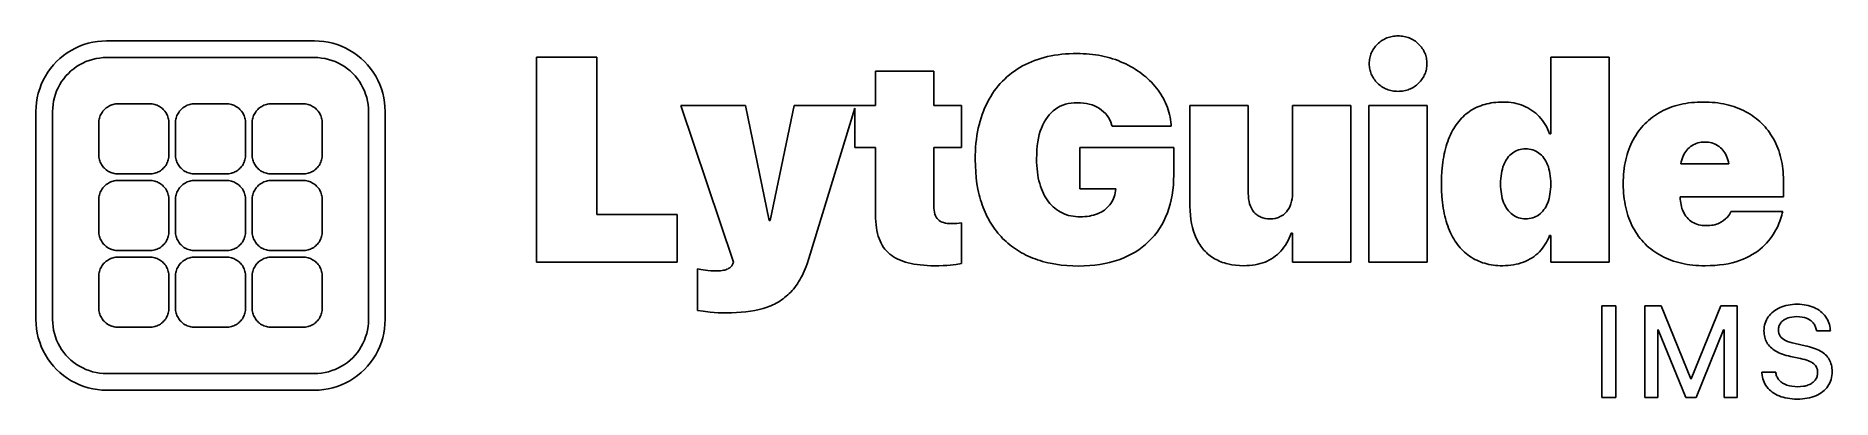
# Model space of a CAD drawing. Extents: x -40 to 40, y -8.1 to 8.1.
import ezdxf

# ---------------------------------------------------------------- set-up
doc = ezdxf.new("R2010")
doc.units = 0
doc.layers.get('0').update_dxf_attribs({"color": 3, "linetype": 'CONTINUOUS'})

msp = doc.modelspace()

# ---------------------------------------------------------------- linework, layer by layer
at = {"color": 3}
for p, q in [((20.169449, 7.995411), (20.227287, 8.016733)), ((20.227287, 8.016733), (20.286484, 8.035213)), ((20.286484, 8.035213), (20.347042, 8.050849)), ((20.347042, 8.050849), (20.408958, 8.063643)), ((20.408958, 8.063643), (20.472235, 8.073595)), ((20.472235, 8.073595), (20.536871, 8.080702)), ((20.536871, 8.080702), (20.602867, 8.084966)), ((20.602867, 8.084966), (20.670223, 8.086388)), ((20.670223, 8.086388), (20.737579, 8.084966)), ((20.737579, 8.084966), (20.803575, 8.080702)), ((20.803575, 8.080702), (20.868211, 8.073595)), ((20.868211, 8.073595), (20.931488, 8.063643)), ((20.931488, 8.063643), (20.993405, 8.050849)), ((20.993405, 8.050849), (21.053962, 8.035213)), ((21.053962, 8.035213), (21.113159, 8.016733)), ((21.113159, 8.016733), (21.170997, 7.995411)), ((-38.927685, 7.083353), (-38.768455, 7.21403)), ((-38.768455, 7.21403), (-38.601019, 7.334013)), ((-38.601019, 7.334013), (-38.426095, 7.442789)), ((-38.426095, 7.442789), (-38.24443, 7.539891)), ((-38.24443, 7.539891), (-38.056804, 7.624902)), ((-38.056804, 7.624902), (-37.86402, 7.697461)), ((-37.86402, 7.697461), (-37.666902, 7.757257)), ((-37.666902, 7.757257), (-37.466296, 7.80403)), ((-37.466296, 7.80403), (-37.263061, 7.837585)), ((-37.263061, 7.837585), (-37.058066, 7.857776)), ((-37.058066, 7.857776), (-36.852189, 7.864515)), ((-36.852189, 7.864515), (-27.593921, 7.864515)), ((-27.593921, 7.864515), (-27.388045, 7.857776)), ((-27.388045, 7.857776), (-27.18305, 7.837585)), ((-27.18305, 7.837585), (-26.979814, 7.80403)), ((-26.979814, 7.80403), (-26.779208, 7.757257)), ((-26.779208, 7.757257), (-26.582091, 7.697461)), ((-26.582091, 7.697461), (-26.389306, 7.624902)), ((-26.389306, 7.624902), (-26.20168, 7.539891)), ((-26.20168, 7.539891), (-26.020016, 7.442789)), ((-26.020016, 7.442789), (-25.845091, 7.334013)), ((-25.845091, 7.334013), (-25.677656, 7.21403)), ((-25.677656, 7.21403), (-25.518425, 7.083353)), ((5.21294, 7.195609), (5.368801, 7.223731)), ((5.368801, 7.223731), (5.527704, 7.247526)), ((5.527704, 7.247526), (5.689647, 7.266994)), ((5.689647, 7.266994), (5.85463, 7.282137)), ((5.85463, 7.282137), (6.022655, 7.292953)), ((6.022655, 7.292953), (6.193721, 7.299442)), ((6.193721, 7.299442), (6.367827, 7.301606)), ((6.367827, 7.301606), (6.510116, 7.299998)), ((6.510116, 7.299998), (6.6506, 7.295177)), ((6.6506, 7.295177), (6.78928, 7.287142)), ((6.78928, 7.287142), (6.926154, 7.275894)), ((6.926154, 7.275894), (7.061224, 7.261432)), ((7.061224, 7.261432), (7.194489, 7.243756)), ((7.194489, 7.243756), (7.32595, 7.222865)), ((7.32595, 7.222865), (7.455606, 7.198761)), ((19.421614, 7.154792), (19.437523, 7.211963)), ((19.437523, 7.211963), (19.456324, 7.268021)), ((19.456324, 7.268021), (19.478018, 7.322966)), ((19.478018, 7.322966), (19.502604, 7.376798)), ((19.502604, 7.376798), (19.530083, 7.429519)), ((19.530083, 7.429519), (19.560454, 7.481125)), ((19.560454, 7.481125), (19.593718, 7.531621)), ((19.593718, 7.531621), (19.629874, 7.581003)), ((19.629874, 7.581003), (19.668923, 7.629274)), ((19.668923, 7.629274), (19.710864, 7.676431)), ((19.710864, 7.676431), (19.755698, 7.722477)), ((19.755698, 7.722477), (19.802658, 7.766545)), ((19.802658, 7.766545), (19.850977, 7.807768)), ((19.850977, 7.807768), (19.900657, 7.846149)), ((19.900657, 7.846149), (19.951696, 7.881687)), ((19.951696, 7.881687), (20.004095, 7.914384)), ((20.004095, 7.914384), (20.057853, 7.944235)), ((20.057853, 7.944235), (20.112971, 7.971244)), ((20.112971, 7.971244), (20.169449, 7.995411)), ((21.170997, 7.995411), (21.227475, 7.971244)), ((21.227475, 7.971244), (21.282593, 7.944235)), ((21.282593, 7.944235), (21.336352, 7.914384)), ((21.336352, 7.914384), (21.38875, 7.881687)), ((21.38875, 7.881687), (21.439789, 7.846149)), ((21.439789, 7.846149), (21.489469, 7.807768)), ((21.489469, 7.807768), (21.537788, 7.766545)), ((21.537788, 7.766545), (21.584748, 7.722477)), ((21.584748, 7.722477), (21.629582, 7.676431)), ((21.629582, 7.676431), (21.671523, 7.629274)), ((21.671523, 7.629274), (21.710572, 7.581003)), ((21.710572, 7.581003), (21.746728, 7.531621)), ((21.746728, 7.531621), (21.779992, 7.481125)), ((21.779992, 7.481125), (21.810363, 7.429519)), ((21.810363, 7.429519), (21.837842, 7.376798)), ((21.837842, 7.376798), (21.862428, 7.322966)), ((21.862428, 7.322966), (21.884122, 7.268021)), ((21.884122, 7.268021), (21.902924, 7.211963)), ((21.902924, 7.211963), (21.918832, 7.154792)), ((-39.578273, 6.29061), (-39.469498, 6.465535)), ((-39.469498, 6.465535), (-39.349515, 6.632971)), ((-39.349515, 6.632971), (-39.218839, 6.7922)), ((-39.218839, 6.7922), (-39.078028, 6.942543)), ((-39.078028, 6.942543), (-38.927685, 7.083353)), ((-38.66198, 6.303849), (-38.554301, 6.418816)), ((-38.554301, 6.418816), (-38.439333, 6.526495)), ((-38.439333, 6.526495), (-38.317569, 6.626425)), ((-38.317569, 6.626425), (-38.18953, 6.718175)), ((-38.18953, 6.718175), (-38.055764, 6.801357)), ((-38.055764, 6.801357), (-37.916844, 6.875611)), ((-37.916844, 6.875611), (-37.773365, 6.94062)), ((-37.773365, 6.94062), (-37.625942, 6.996106)), ((-37.625942, 6.996106), (-37.475205, 7.041832)), ((-37.475205, 7.041832), (-37.321801, 7.077602)), ((-37.321801, 7.077602), (-37.166385, 7.10326)), ((-37.166385, 7.10326), (-37.009624, 7.118699)), ((-37.009624, 7.118699), (-36.852189, 7.123853)), ((-36.852189, 7.123853), (-27.593921, 7.123853)), ((-27.593921, 7.123853), (-27.436486, 7.118699)), ((-27.436486, 7.118699), (-27.279725, 7.10326)), ((-27.279725, 7.10326), (-27.12431, 7.077602)), ((-27.12431, 7.077602), (-26.970905, 7.041832)), ((-26.970905, 7.041832), (-26.820169, 6.996106)), ((-26.820169, 6.996106), (-26.672745, 6.94062)), ((-26.672745, 6.94062), (-26.529266, 6.875611)), ((-26.529266, 6.875611), (-26.390347, 6.801357)), ((-26.390347, 6.801357), (-26.256581, 6.718175)), ((-26.256581, 6.718175), (-26.128542, 6.626425)), ((-26.128542, 6.626425), (-26.006777, 6.526495)), ((-26.006777, 6.526495), (-25.89181, 6.418816)), ((-25.89181, 6.418816), (-25.784131, 6.303849)), ((-25.518425, 7.083353), (-25.368083, 6.942543)), ((-25.368083, 6.942543), (-25.227272, 6.7922)), ((-25.227272, 6.7922), (-25.096595, 6.632971)), ((-25.096595, 6.632971), (-24.976612, 6.465535)), ((-24.976612, 6.465535), (-24.867837, 6.29061)), ((-17.702764, -1.995539), (-17.702764, 7.137054)), ((-17.702764, 7.137054), (-15.019313, 7.137054)), ((-15.019313, 7.137054), (-15.019313, 0.130968)), ((-2.602928, 6.523152), (-0.008081, 6.523152)), ((-2.602928, 4.991559), (-2.602928, 6.523152)), ((-0.008081, 6.523152), (-0.008081, 4.991559)), ((3.357894, 6.352889), (3.468403, 6.43969)), ((3.468403, 6.43969), (3.58257, 6.522583)), ((3.58257, 6.522583), (3.700396, 6.60157)), ((3.700396, 6.60157), (3.821881, 6.676652)), ((3.821881, 6.676652), (3.947025, 6.747827)), ((3.947025, 6.747827), (4.075519, 6.814887)), ((4.075519, 6.814887), (4.207054, 6.877619)), ((4.207054, 6.877619), (4.341629, 6.936025)), ((4.341629, 6.936025), (4.479246, 6.990106)), ((4.479246, 6.990106), (4.619903, 7.039858)), ((4.619903, 7.039858), (4.763601, 7.085285)), ((4.763601, 7.085285), (4.91034, 7.126387)), ((4.91034, 7.126387), (5.060119, 7.163161)), ((5.060119, 7.163161), (5.21294, 7.195609)), ((7.455606, 7.198761), (7.583457, 7.171442)), ((7.583457, 7.171442), (7.709503, 7.140911)), ((7.709503, 7.140911), (7.833745, 7.107164)), ((7.833745, 7.107164), (7.956182, 7.070206)), ((7.956182, 7.070206), (8.076814, 7.030031)), ((8.076814, 7.030031), (8.195641, 6.986643)), ((8.195641, 6.986643), (8.312664, 6.940043)), ((8.312664, 6.940043), (8.427882, 6.890227)), ((8.427882, 6.890227), (8.540838, 6.837618)), ((8.540838, 6.837618), (8.651074, 6.782635)), ((8.651074, 6.782635), (8.758591, 6.725281)), ((8.758591, 6.725281), (8.863389, 6.665551)), ((8.863389, 6.665551), (8.965467, 6.603449)), ((8.965467, 6.603449), (9.064826, 6.538974)), ((9.064826, 6.538974), (9.161465, 6.472124)), ((9.161465, 6.472124), (9.255385, 6.402902)), ((9.255385, 6.402902), (9.346585, 6.331307)), ((19.385458, 6.852253), (19.386904, 6.914986)), ((19.386904, 6.790275), (19.385458, 6.852253)), ((19.386904, 6.914986), (19.391243, 6.976607)), ((19.391243, 6.729335), (19.386904, 6.790275)), ((19.391243, 6.976607), (19.398474, 7.037114)), ((19.398474, 6.669432), (19.391243, 6.729335)), ((19.398474, 7.037114), (19.408598, 7.096509)), ((19.408598, 6.61057), (19.398474, 6.669432)), ((19.408598, 7.096509), (19.421614, 7.154792)), ((19.421614, 6.552744), (19.408598, 6.61057)), ((19.437523, 6.495957), (19.421614, 6.552744)), ((19.456324, 6.440209), (19.437523, 6.495957)), ((19.478018, 6.385497), (19.456324, 6.440209)), ((21.884122, 6.440209), (21.862428, 6.385497)), ((21.902924, 6.495957), (21.884122, 6.440209)), ((21.918832, 6.552744), (21.902924, 6.495957)), ((21.918832, 7.154792), (21.931849, 7.096509)), ((21.931849, 6.61057), (21.918832, 6.552744)), ((21.931849, 7.096509), (21.941972, 7.037114)), ((21.941972, 6.669432), (21.931849, 6.61057)), ((21.941972, 7.037114), (21.949204, 6.976607)), ((21.949204, 6.729335), (21.941972, 6.669432)), ((21.949204, 6.976607), (21.953542, 6.914986)), ((21.953542, 6.790275), (21.949204, 6.729335)), ((21.953542, 6.914986), (21.954989, 6.852253)), ((21.954989, 6.852253), (21.953542, 6.790275)), ((27.470167, 3.732109), (27.470167, 7.137054)), ((27.470167, 7.137054), (30.065014, 7.137054)), ((30.065014, 7.137054), (30.065014, -1.995539)), ((-39.892741, 5.531417), (-39.832946, 5.728535)), ((-39.832946, 5.728535), (-39.760387, 5.921319)), ((-39.760387, 5.921319), (-39.675375, 6.108946)), ((-39.675375, 6.108946), (-39.578273, 6.29061)), ((-39.131591, 5.490457), (-39.076105, 5.63788)), ((-39.076105, 5.63788), (-39.011096, 5.78136)), ((-39.011096, 5.78136), (-38.936842, 5.920279)), ((-38.936842, 5.920279), (-38.853661, 6.054044)), ((-38.853661, 6.054044), (-38.761909, 6.182085)), ((-38.761909, 6.182085), (-38.66198, 6.303849)), ((-25.784131, 6.303849), (-25.684201, 6.182085)), ((-25.684201, 6.182085), (-25.59245, 6.054044)), ((-25.59245, 6.054044), (-25.509269, 5.920279)), ((-25.509269, 5.920279), (-25.435015, 5.78136)), ((-25.435015, 5.78136), (-25.370005, 5.63788)), ((-25.370005, 5.63788), (-25.314519, 5.490457)), ((-24.867837, 6.29061), (-24.770736, 6.108946)), ((-24.770736, 6.108946), (-24.685723, 5.921319)), ((-24.685723, 5.921319), (-24.613164, 5.728535)), ((-24.613164, 5.728535), (-24.55337, 5.531417)), ((2.605547, 5.517871), (2.686784, 5.635919)), ((2.686784, 5.635919), (2.77168, 5.750063)), ((2.77168, 5.750063), (2.860235, 5.860299)), ((2.860235, 5.860299), (2.952449, 5.966629)), ((2.952449, 5.966629), (3.048322, 6.069054)), ((3.048322, 6.069054), (3.147854, 6.167571)), ((3.147854, 6.167571), (3.251045, 6.262184)), ((3.251045, 6.262184), (3.357894, 6.352889)), ((9.346585, 6.331307), (9.435066, 6.257338)), ((9.435066, 6.257338), (9.520828, 6.180995)), ((9.520828, 6.180995), (9.60387, 6.102279)), ((9.60387, 6.102279), (9.684192, 6.02119)), ((9.684192, 6.02119), (9.761795, 5.937729)), ((9.761795, 5.937729), (9.836679, 5.851893)), ((9.836679, 5.851893), (9.908843, 5.763685)), ((9.908843, 5.763685), (9.977781, 5.673523)), ((9.977781, 5.673523), (10.042986, 5.581827)), ((19.502604, 6.331826), (19.478018, 6.385497)), ((19.530083, 6.279193), (19.502604, 6.331826)), ((19.560454, 6.227597), (19.530083, 6.279193)), ((19.593718, 6.177039), (19.560454, 6.227597)), ((19.629874, 6.127522), (19.593718, 6.177039)), ((19.668923, 6.07904), (19.629874, 6.127522)), ((19.710864, 6.031598), (19.668923, 6.07904)), ((19.755698, 5.985195), (19.710864, 6.031598)), ((19.802658, 5.940744), (19.755698, 5.985195)), ((19.850977, 5.899161), (19.802658, 5.940744)), ((19.900657, 5.860447), (19.850977, 5.899161)), ((19.951696, 5.824599), (19.900657, 5.860447)), ((20.004095, 5.791621), (19.951696, 5.824599)), ((20.057853, 5.761508), (20.004095, 5.791621)), ((20.112971, 5.734265), (20.057853, 5.761508)), ((20.169449, 5.709888), (20.112971, 5.734265)), ((20.227287, 5.68838), (20.169449, 5.709888)), ((20.286484, 5.66974), (20.227287, 5.68838)), ((20.347042, 5.653966), (20.286484, 5.66974)), ((20.408958, 5.641061), (20.347042, 5.653966)), ((20.472235, 5.631025), (20.408958, 5.641061)), ((20.536871, 5.623855), (20.472235, 5.631025)), ((20.602867, 5.619554), (20.536871, 5.623855)), ((20.670223, 5.61812), (20.602867, 5.619554)), ((20.737579, 5.619554), (20.670223, 5.61812)), ((20.803575, 5.623855), (20.737579, 5.619554)), ((20.868211, 5.631025), (20.803575, 5.623855)), ((20.931488, 5.641061), (20.868211, 5.631025)), ((20.993405, 5.653966), (20.931488, 5.641061)), ((21.053962, 5.66974), (20.993405, 5.653966)), ((21.113159, 5.68838), (21.053962, 5.66974)), ((21.170997, 5.709888), (21.113159, 5.68838)), ((21.227475, 5.734265), (21.170997, 5.709888)), ((21.282593, 5.761508), (21.227475, 5.734265)), ((21.336352, 5.791621), (21.282593, 5.761508)), ((21.38875, 5.824599), (21.336352, 5.791621)), ((21.439789, 5.860447), (21.38875, 5.824599)), ((21.489469, 5.899161), (21.439789, 5.860447)), ((21.537788, 5.940744), (21.489469, 5.899161)), ((21.584748, 5.985195), (21.537788, 5.940744)), ((21.629582, 6.031598), (21.584748, 5.985195)), ((21.671523, 6.07904), (21.629582, 6.031598)), ((21.710572, 6.127522), (21.671523, 6.07904)), ((21.746728, 6.177039), (21.710572, 6.127522)), ((21.779992, 6.227597), (21.746728, 6.177039)), ((21.810363, 6.279193), (21.779992, 6.227597)), ((21.837842, 6.331826), (21.810363, 6.279193)), ((21.862428, 6.385497), (21.837842, 6.331826)), ((-40, 4.716705), (-39.99326, 4.922581)), ((-39.99326, 4.922581), (-39.97307, 5.127576)), ((-39.97307, 5.127576), (-39.939516, 5.330811)), ((-39.939516, 5.330811), (-39.892741, 5.531417)), ((-39.259339, 4.716705), (-39.254185, 4.87414)), ((-39.254185, 4.87414), (-39.238745, 5.0309)), ((-39.238745, 5.0309), (-39.213086, 5.186315)), ((-39.213086, 5.186315), (-39.177317, 5.339721)), ((-39.177317, 5.339721), (-39.131591, 5.490457)), ((-36.986852, 4.772156), (-36.948543, 4.813059)), ((-36.948543, 4.813059), (-36.907641, 4.851368)), ((-36.907641, 4.851368), (-36.864321, 4.886919)), ((-36.864321, 4.886919), (-36.818769, 4.919562)), ((-36.818769, 4.919562), (-36.771179, 4.949155)), ((-36.771179, 4.949155), (-36.721756, 4.975573)), ((-36.721756, 4.975573), (-36.67071, 4.9987)), ((-36.67071, 4.9987), (-36.618262, 5.018441)), ((-36.618262, 5.018441), (-36.564634, 5.034709)), ((-36.564634, 5.034709), (-36.510058, 5.047434)), ((-36.510058, 5.047434), (-36.454766, 5.056563)), ((-36.454766, 5.056563), (-36.398995, 5.062055)), ((-36.398995, 5.062055), (-36.342984, 5.06389)), ((-36.342984, 5.06389), (-34.931098, 5.06389)), ((-34.931098, 5.06389), (-34.875088, 5.062055)), ((-34.875088, 5.062055), (-34.819317, 5.056563)), ((-34.819317, 5.056563), (-34.764025, 5.047434)), ((-34.764025, 5.047434), (-34.709449, 5.034709)), ((-34.709449, 5.034709), (-34.655821, 5.018441)), ((-34.655821, 5.018441), (-34.603372, 4.9987)), ((-34.603372, 4.9987), (-34.552327, 4.975573)), ((-34.552327, 4.975573), (-34.502904, 4.949155)), ((-34.502904, 4.949155), (-34.455314, 4.919562)), ((-34.455314, 4.919562), (-34.409761, 4.886919)), ((-34.409761, 4.886919), (-34.366441, 4.851368)), ((-34.366441, 4.851368), (-34.325539, 4.813059)), ((-34.325539, 4.813059), (-34.287231, 4.772156)), ((-33.572866, 4.772156), (-33.534557, 4.813059)), ((-33.534557, 4.813059), (-33.493655, 4.851368)), ((-33.493655, 4.851368), (-33.450335, 4.886919)), ((-33.450335, 4.886919), (-33.404783, 4.919562)), ((-33.404783, 4.919562), (-33.357193, 4.949155)), ((-33.357193, 4.949155), (-33.30777, 4.975573)), ((-33.30777, 4.975573), (-33.256724, 4.9987)), ((-33.256724, 4.9987), (-33.204276, 5.018441)), ((-33.204276, 5.018441), (-33.150648, 5.034709)), ((-33.150648, 5.034709), (-33.096071, 5.047434)), ((-33.096071, 5.047434), (-33.040779, 5.056563)), ((-33.040779, 5.056563), (-32.985009, 5.062055)), ((-32.985009, 5.062055), (-32.928998, 5.06389)), ((-32.928998, 5.06389), (-31.517112, 5.06389)), ((-31.517112, 5.06389), (-31.461102, 5.062055)), ((-31.461102, 5.062055), (-31.405331, 5.056563)), ((-31.405331, 5.056563), (-31.350039, 5.047434)), ((-31.350039, 5.047434), (-31.295462, 5.034709)), ((-31.295462, 5.034709), (-31.241835, 5.018441)), ((-31.241835, 5.018441), (-31.189386, 4.9987)), ((-31.189386, 4.9987), (-31.138341, 4.975573)), ((-31.138341, 4.975573), (-31.088917, 4.949155)), ((-31.088917, 4.949155), (-31.041328, 4.919562)), ((-31.041328, 4.919562), (-30.995775, 4.886919)), ((-30.995775, 4.886919), (-30.952455, 4.851368)), ((-30.952455, 4.851368), (-30.911553, 4.813059)), ((-30.911553, 4.813059), (-30.873244, 4.772156)), ((-30.15888, 4.772156), (-30.120571, 4.813059)), ((-30.120571, 4.813059), (-30.079669, 4.851368)), ((-30.079669, 4.851368), (-30.036349, 4.886919)), ((-30.036349, 4.886919), (-29.990797, 4.919562)), ((-29.990797, 4.919562), (-29.943207, 4.949155)), ((-29.943207, 4.949155), (-29.893783, 4.975573)), ((-29.893783, 4.975573), (-29.842738, 4.9987)), ((-29.842738, 4.9987), (-29.790289, 5.018441)), ((-29.790289, 5.018441), (-29.736662, 5.034709)), ((-29.736662, 5.034709), (-29.682085, 5.047434)), ((-29.682085, 5.047434), (-29.626793, 5.056563)), ((-29.626793, 5.056563), (-29.571023, 5.062055)), ((-29.571023, 5.062055), (-29.515012, 5.06389)), ((-29.515012, 5.06389), (-28.103126, 5.06389)), ((-28.103126, 5.06389), (-28.047116, 5.062055)), ((-28.047116, 5.062055), (-27.991345, 5.056563)), ((-27.991345, 5.056563), (-27.936053, 5.047434)), ((-27.936053, 5.047434), (-27.881476, 5.034709)), ((-27.881476, 5.034709), (-27.827849, 5.018441)), ((-27.827849, 5.018441), (-27.7754, 4.9987)), ((-27.7754, 4.9987), (-27.724355, 4.975573)), ((-27.724355, 4.975573), (-27.674931, 4.949155)), ((-27.674931, 4.949155), (-27.627342, 4.919562)), ((-27.627342, 4.919562), (-27.581789, 4.886919)), ((-27.581789, 4.886919), (-27.538469, 4.851368)), ((-27.538469, 4.851368), (-27.497567, 4.813059)), ((-27.497567, 4.813059), (-27.459258, 4.772156)), ((-25.314519, 5.490457), (-25.268793, 5.339721)), ((-25.268793, 5.339721), (-25.233025, 5.186315)), ((-25.233025, 5.186315), (-25.207365, 5.0309)), ((-25.207365, 5.0309), (-25.191926, 4.87414)), ((-25.191926, 4.87414), (-25.186772, 4.716705)), ((-24.55337, 5.531417), (-24.506595, 5.330811)), ((-24.506595, 5.330811), (-24.47304, 5.127576)), ((-24.47304, 5.127576), (-24.45285, 4.922581)), ((-24.45285, 4.922581), (-24.44611, 4.716705)), ((-8.934534, -1.995539), (-11.282554, 4.991559)), ((-11.282554, 4.991559), (-8.402907, 4.991559)), ((-8.402907, 4.991559), (-7.339482, -0.134845)), ((-7.289742, -0.134845), (-6.232096, 4.991559)), ((-6.232096, 4.991559), (-2.602928, 4.991559)), ((-3.526946, 4.876024), (-5.573891, -1.830989)), ((-3.526946, 3.118206), (-3.526946, 4.876024)), ((-0.008081, 4.991559), (1.219724, 4.991559)), ((1.219724, 4.991559), (1.219724, 3.118206)), ((2.197741, 4.729442), (2.25548, 4.869877)), ((2.25548, 4.869877), (2.317496, 5.006825)), ((2.317496, 5.006825), (2.383788, 5.140289)), ((2.383788, 5.140289), (2.454049, 5.270055)), ((2.454049, 5.270055), (2.527969, 5.395915)), ((2.527969, 5.395915), (2.605547, 5.517871)), ((5.405835, 4.827008), (5.30754, 4.751556)), ((5.509669, 4.893757), (5.405835, 4.827008)), ((5.618644, 4.951607), (5.509669, 4.893757)), ((5.732762, 5.000557), (5.618644, 4.951607)), ((5.852022, 5.040608), (5.732762, 5.000557)), ((5.976425, 5.071758), (5.852022, 5.040608)), ((6.105969, 5.094008), (5.976425, 5.071758)), ((6.240656, 5.107358), (6.105969, 5.094008)), ((6.380485, 5.111807), (6.240656, 5.107358)), ((6.523281, 5.107753), (6.380485, 5.111807)), ((6.660538, 5.095591), (6.523281, 5.107753)), ((6.792259, 5.075318), (6.660538, 5.095591)), ((6.918441, 5.046936), (6.792259, 5.075318)), ((7.039085, 5.010447), (6.918441, 5.046936)), ((7.154192, 4.965848), (7.039085, 5.010447)), ((7.263761, 4.913141), (7.154192, 4.965848)), ((7.367792, 4.852324), (7.263761, 4.913141)), ((7.464901, 4.784387), (7.367792, 4.852324)), ((10.042986, 5.581827), (10.104458, 5.488599)), ((10.104458, 5.488599), (10.162197, 5.39384)), ((10.162197, 5.39384), (10.216203, 5.297546)), ((10.216203, 5.297546), (10.266475, 5.19972)), ((10.266475, 5.19972), (10.313015, 5.100361)), ((10.313015, 5.100361), (10.355821, 4.99947)), ((10.355821, 4.99947), (10.394895, 4.897046)), ((10.394895, 4.897046), (10.430235, 4.793088)), ((11.40201, 0.504373), (11.40201, 4.991559)), ((11.40201, 4.991559), (13.996857, 4.991559)), ((13.996857, 4.991559), (13.996857, 1.073973)), ((15.965143, 1.067645), (15.965143, 4.991559)), ((15.965143, 4.991559), (18.559989, 4.991559)), ((18.559989, 4.991559), (18.559989, -1.995539)), ((19.3728, -1.995539), (19.3728, 4.991559)), ((19.3728, 4.991559), (21.967646, 4.991559)), ((21.967646, 4.991559), (21.967646, -1.995539)), ((23.930598, 4.773546), (24.010092, 4.821222)), ((24.010092, 4.821222), (24.091688, 4.865611)), ((24.091688, 4.865611), (24.175385, 4.906712)), ((24.175385, 4.906712), (24.261183, 4.944524)), ((24.261183, 4.944524), (24.349083, 4.97905)), ((24.349083, 4.97905), (24.439085, 5.010286)), ((24.439085, 5.010286), (24.531187, 5.038234)), ((24.531187, 5.038234), (24.625392, 5.062895)), ((24.625392, 5.062895), (24.721697, 5.084267)), ((24.721697, 5.084267), (24.820104, 5.102351)), ((24.820104, 5.102351), (24.920612, 5.117147)), ((24.920612, 5.117147), (25.023222, 5.128656)), ((25.023222, 5.128656), (25.127933, 5.136876)), ((25.127933, 5.136876), (25.234745, 5.141808)), ((25.234745, 5.141808), (25.343659, 5.143453)), ((25.343659, 5.143453), (25.467221, 5.140832)), ((25.467221, 5.140832), (25.587915, 5.132971)), ((25.587915, 5.132971), (25.705741, 5.119867)), ((25.705741, 5.119867), (25.8207, 5.101524)), ((25.8207, 5.101524), (25.93279, 5.077939)), ((25.93279, 5.077939), (26.042013, 5.049112)), ((26.042013, 5.049112), (26.148368, 5.015045)), ((26.148368, 5.015045), (26.251855, 4.975737)), ((26.251855, 4.975737), (26.352178, 4.931484)), ((26.352178, 4.931484), (26.44904, 4.882584)), ((26.44904, 4.882584), (26.542441, 4.829035)), ((26.542441, 4.829035), (26.63238, 4.770838)), ((32.475809, 4.75964), (32.579259, 4.809109)), ((32.579259, 4.809109), (32.684959, 4.855166)), ((32.684959, 4.855166), (32.792908, 4.897813)), ((32.792908, 4.897813), (32.903108, 4.937046)), ((32.903108, 4.937046), (33.015557, 4.972869)), ((33.015557, 4.972869), (33.130256, 5.00528)), ((33.130256, 5.00528), (33.247204, 5.03428)), ((33.247204, 5.03428), (33.366403, 5.059867)), ((33.366403, 5.059867), (33.487851, 5.082043)), ((33.487851, 5.082043), (33.611548, 5.100806)), ((33.611548, 5.100806), (33.737496, 5.11616)), ((33.737496, 5.11616), (33.865693, 5.128099)), ((33.865693, 5.128099), (33.99614, 5.136629)), ((33.99614, 5.136629), (34.128837, 5.141746)), ((34.128837, 5.141746), (34.263783, 5.143453)), ((34.263783, 5.143453), (34.398729, 5.141772)), ((34.398729, 5.141772), (34.531426, 5.136729)), ((34.531426, 5.136729), (34.661873, 5.128322)), ((34.661873, 5.128322), (34.79007, 5.116554)), ((34.79007, 5.116554), (34.916018, 5.101425)), ((34.916018, 5.101425), (35.039715, 5.082933)), ((35.039715, 5.082933), (35.161163, 5.061077)), ((35.161163, 5.061077), (35.280362, 5.035861)), ((35.280362, 5.035861), (35.39731, 5.007283)), ((35.39731, 5.007283), (35.512009, 4.975342)), ((35.512009, 4.975342), (35.624458, 4.940038)), ((35.624458, 4.940038), (35.734657, 4.901373)), ((35.734657, 4.901373), (35.842607, 4.859345)), ((35.842607, 4.859345), (35.948307, 4.813954)), ((35.948307, 4.813954), (36.051757, 4.765203)), ((-40, -4.541564), (-40, 4.716705)), ((-39.259339, -4.541564), (-39.259339, 4.716705)), ((-37.199374, 4.2075), (-37.19754, 4.263511)), ((-37.199374, 2.795613), (-37.199374, 4.2075)), ((-37.19754, 4.263511), (-37.192048, 4.31928)), ((-37.192048, 4.31928), (-37.182919, 4.374572)), ((-37.182919, 4.374572), (-37.170193, 4.429149)), ((-37.170193, 4.429149), (-37.153926, 4.482776)), ((-37.153926, 4.482776), (-37.134185, 4.535225)), ((-37.134185, 4.535225), (-37.111057, 4.58627)), ((-37.111057, 4.58627), (-37.08464, 4.635694)), ((-37.08464, 4.635694), (-37.055046, 4.683284)), ((-37.055046, 4.683284), (-37.022404, 4.728836)), ((-37.022404, 4.728836), (-36.986852, 4.772156)), ((-34.287231, 4.772156), (-34.251679, 4.728836)), ((-34.251679, 4.728836), (-34.219036, 4.683284)), ((-34.219036, 4.683284), (-34.189443, 4.635694)), ((-34.189443, 4.635694), (-34.163026, 4.58627)), ((-34.163026, 4.58627), (-34.139898, 4.535225)), ((-34.139898, 4.535225), (-34.120157, 4.482776)), ((-34.120157, 4.482776), (-34.10389, 4.429149)), ((-34.10389, 4.429149), (-34.091164, 4.374572)), ((-34.091164, 4.374572), (-34.082035, 4.31928)), ((-34.082035, 4.31928), (-34.076542, 4.263511)), ((-34.076542, 4.263511), (-34.074709, 4.2075)), ((-34.074709, 4.2075), (-34.074709, 2.795613)), ((-33.785388, 4.2075), (-33.783554, 4.263511)), ((-33.785388, 2.795613), (-33.785388, 4.2075)), ((-33.783554, 4.263511), (-33.778061, 4.31928)), ((-33.778061, 4.31928), (-33.768933, 4.374572)), ((-33.768933, 4.374572), (-33.756207, 4.429149)), ((-33.756207, 4.429149), (-33.739939, 4.482776)), ((-33.739939, 4.482776), (-33.720199, 4.535225)), ((-33.720199, 4.535225), (-33.697071, 4.58627)), ((-33.697071, 4.58627), (-33.670653, 4.635694)), ((-33.670653, 4.635694), (-33.64106, 4.683284)), ((-33.64106, 4.683284), (-33.608418, 4.728836)), ((-33.608418, 4.728836), (-33.572866, 4.772156)), ((-30.873244, 4.772156), (-30.837693, 4.728836)), ((-30.837693, 4.728836), (-30.80505, 4.683284)), ((-30.80505, 4.683284), (-30.775457, 4.635694)), ((-30.775457, 4.635694), (-30.74904, 4.58627)), ((-30.74904, 4.58627), (-30.725911, 4.535225)), ((-30.725911, 4.535225), (-30.706171, 4.482776)), ((-30.706171, 4.482776), (-30.689903, 4.429149)), ((-30.689903, 4.429149), (-30.677178, 4.374572)), ((-30.677178, 4.374572), (-30.668049, 4.31928)), ((-30.668049, 4.31928), (-30.662556, 4.263511)), ((-30.662556, 4.263511), (-30.660723, 4.2075)), ((-30.660723, 4.2075), (-30.660723, 2.795613)), ((-30.371402, 4.2075), (-30.369568, 4.263511)), ((-30.371402, 2.795613), (-30.371402, 4.2075)), ((-30.369568, 4.263511), (-30.364075, 4.31928)), ((-30.364075, 4.31928), (-30.354946, 4.374572)), ((-30.354946, 4.374572), (-30.342221, 4.429149)), ((-30.342221, 4.429149), (-30.325953, 4.482776)), ((-30.325953, 4.482776), (-30.306213, 4.535225)), ((-30.306213, 4.535225), (-30.283085, 4.58627)), ((-30.283085, 4.58627), (-30.256667, 4.635694)), ((-30.256667, 4.635694), (-30.227074, 4.683284)), ((-30.227074, 4.683284), (-30.194432, 4.728836)), ((-30.194432, 4.728836), (-30.15888, 4.772156)), ((-27.459258, 4.772156), (-27.423706, 4.728836)), ((-27.423706, 4.728836), (-27.391064, 4.683284)), ((-27.391064, 4.683284), (-27.361471, 4.635694)), ((-27.361471, 4.635694), (-27.335054, 4.58627)), ((-27.335054, 4.58627), (-27.311925, 4.535225)), ((-27.311925, 4.535225), (-27.292185, 4.482776)), ((-27.292185, 4.482776), (-27.275917, 4.429149)), ((-27.275917, 4.429149), (-27.263192, 4.374572)), ((-27.263192, 4.374572), (-27.254063, 4.31928)), ((-27.254063, 4.31928), (-27.24857, 4.263511)), ((-27.24857, 4.263511), (-27.246736, 4.2075)), ((-27.246736, 4.2075), (-27.246736, 2.795613)), ((-25.186772, 4.716705), (-25.186772, -4.541564)), ((-24.44611, 4.716705), (-24.44611, -4.541564)), ((1.973201, 3.97498), (2.009556, 4.132844)), ((2.009556, 4.132844), (2.050187, 4.287223)), ((2.050187, 4.287223), (2.095094, 4.438114)), ((2.095094, 4.438114), (2.144279, 4.58552)), ((2.144279, 4.58552), (2.197741, 4.729442)), ((4.842366, 4.120249), (4.785604, 3.985264)), ((4.905062, 4.246728), (4.842366, 4.120249)), ((4.97369, 4.364702), (4.905062, 4.246728)), ((5.048253, 4.474172), (4.97369, 4.364702)), ((5.128748, 4.575138), (5.048253, 4.474172)), ((5.215177, 4.667599), (5.128748, 4.575138)), ((5.30754, 4.751556), (5.215177, 4.667599)), ((7.553704, 4.710318), (7.464901, 4.784387)), ((7.634199, 4.630119), (7.553704, 4.710318)), ((7.706388, 4.54379), (7.634199, 4.630119)), ((7.77027, 4.451329), (7.706388, 4.54379)), ((7.825846, 4.352737), (7.77027, 4.451329)), ((7.873115, 4.248012), (7.825846, 4.352737)), ((7.912077, 4.137158), (7.873115, 4.248012)), ((7.931064, 4.07387), (7.912077, 4.137158)), ((10.570213, 4.07387), (7.931064, 4.07387)), ((10.430235, 4.793088), (10.461843, 4.687599)), ((10.461843, 4.687599), (10.489717, 4.580576)), ((10.489717, 4.580576), (10.513858, 4.472022)), ((10.513858, 4.472022), (10.534267, 4.361932)), ((10.534267, 4.361932), (10.550942, 4.250312)), ((10.550942, 4.250312), (10.563884, 4.137158)), ((10.563884, 4.137158), (10.570213, 4.07387)), ((23.151044, 3.958417), (23.203504, 4.043214)), ((23.203504, 4.043214), (23.258239, 4.124946)), ((23.258239, 4.124946), (23.315249, 4.203611)), ((23.315249, 4.203611), (23.374533, 4.279212)), ((23.374533, 4.279212), (23.436091, 4.351748)), ((23.436091, 4.351748), (23.499924, 4.421216)), ((23.499924, 4.421216), (23.566031, 4.487621)), ((23.566031, 4.487621), (23.634413, 4.550959)), ((23.634413, 4.550959), (23.705069, 4.611232)), ((23.705069, 4.611232), (23.778, 4.668439)), ((23.778, 4.668439), (23.853205, 4.722582)), ((23.853205, 4.722582), (23.930598, 4.773546)), ((26.63238, 4.770838), (26.718859, 4.707994)), ((26.718859, 4.707994), (26.801876, 4.640503)), ((26.801876, 4.640503), (26.881432, 4.568364)), ((26.881432, 4.568364), (26.957527, 4.491577)), ((26.957527, 4.491577), (27.029815, 4.410488)), ((27.029815, 4.410488), (27.097949, 4.325442)), ((27.097949, 4.325442), (27.161931, 4.236443)), ((27.161931, 4.236443), (27.221758, 4.143488)), ((27.221758, 4.143488), (27.277433, 4.046577)), ((27.277433, 4.046577), (27.328954, 3.945709)), ((31.445781, 3.928318), (31.516005, 4.013794)), ((31.516005, 4.013794), (31.589071, 4.096329)), ((31.589071, 4.096329), (31.664981, 4.175923)), ((31.664981, 4.175923), (31.743734, 4.252574)), ((31.743734, 4.252574), (31.825329, 4.326284)), ((31.825329, 4.326284), (31.909768, 4.397051)), ((31.909768, 4.397051), (31.99705, 4.464877)), ((31.99705, 4.464877), (32.087175, 4.52976)), ((32.087175, 4.52976), (32.180143, 4.591701)), ((32.180143, 4.591701), (32.275954, 4.650702)), ((32.275954, 4.650702), (32.374608, 4.706758)), ((32.374608, 4.706758), (32.475809, 4.75964)), ((36.051757, 4.765203), (36.152958, 4.713088)), ((36.152958, 4.713088), (36.251624, 4.657908)), ((36.251624, 4.657908), (36.347472, 4.599958)), ((36.347472, 4.599958), (36.440502, 4.539241)), ((36.440502, 4.539241), (36.530714, 4.475755)), ((36.530714, 4.475755), (36.618107, 4.409498)), ((36.618107, 4.409498), (36.702682, 4.340475)), ((36.702682, 4.340475), (36.784438, 4.268681)), ((36.784438, 4.268681), (36.863376, 4.194119)), ((36.863376, 4.194119), (36.939496, 4.116787)), ((36.939496, 4.116787), (37.012797, 4.036687)), ((37.012797, 4.036687), (37.08328, 3.953819)), ((1.855585, 3.133373), (1.870555, 3.308666)), ((1.870555, 3.308666), (1.889801, 3.480474)), ((1.889801, 3.480474), (1.913324, 3.648796)), ((1.913324, 3.648796), (1.941124, 3.813631)), ((1.941124, 3.813631), (1.973201, 3.97498)), ((4.624217, 3.365034), (4.600681, 3.190198)), ((4.654477, 3.531958), (4.624217, 3.365034)), ((4.691461, 3.690971), (4.654477, 3.531958)), ((4.73517, 3.842073), (4.691461, 3.690971)), ((4.785604, 3.985264), (4.73517, 3.842073)), ((22.81424, 3.170901), (22.847949, 3.279544)), ((22.847949, 3.279544), (22.884155, 3.385393)), ((22.884155, 3.385393), (22.922857, 3.488447)), ((22.922857, 3.488447), (22.963946, 3.588572)), ((22.963946, 3.588572), (23.007308, 3.685631)), ((23.007308, 3.685631), (23.052946, 3.779625)), ((23.052946, 3.779625), (23.100857, 3.870553)), ((23.100857, 3.870553), (23.151044, 3.958417)), ((27.328954, 3.945709), (27.376322, 3.840886)), ((27.376322, 3.840886), (27.419536, 3.732109)), ((27.419536, 3.732109), (27.470167, 3.732109)), ((30.988902, 3.14037), (31.034959, 3.248394)), ((31.034959, 3.248394), (31.084429, 3.353872)), ((31.084429, 3.353872), (31.137309, 3.456803)), ((31.137309, 3.456803), (31.193318, 3.55699)), ((31.193318, 3.55699), (31.252169, 3.654234)), ((31.252169, 3.654234), (31.313863, 3.748537)), ((31.313863, 3.748537), (31.378401, 3.839899)), ((31.378401, 3.839899), (31.445781, 3.928318)), ((33.814234, 3.235143), (33.751143, 3.197318)), ((33.880094, 3.267924), (33.814234, 3.235143)), ((33.948723, 3.295663), (33.880094, 3.267924)), ((34.020121, 3.318357), (33.948723, 3.295663)), ((34.094287, 3.336009), (34.020121, 3.318357)), ((34.171223, 3.348617), (34.094287, 3.336009)), ((34.250927, 3.356182), (34.171223, 3.348617)), ((34.333401, 3.358704), (34.250927, 3.356182)), ((34.415874, 3.356182), (34.333401, 3.358704)), ((34.495579, 3.348617), (34.415874, 3.356182)), ((34.572514, 3.336009), (34.495579, 3.348617)), ((34.646681, 3.318357), (34.572514, 3.336009)), ((34.718079, 3.295663), (34.646681, 3.318357)), ((34.786708, 3.267924), (34.718079, 3.295663)), ((34.852568, 3.235143), (34.786708, 3.267924)), ((34.915659, 3.197318), (34.852568, 3.235143)), ((37.08328, 3.953819), (37.150945, 3.86818)), ((37.150945, 3.86818), (37.215792, 3.779773)), ((37.215792, 3.779773), (37.27782, 3.688598)), ((37.27782, 3.688598), (37.33703, 3.594653)), ((37.33703, 3.594653), (37.393421, 3.497941)), ((37.393421, 3.497941), (37.446685, 3.398755)), ((37.446685, 3.398755), (37.496513, 3.297394)), ((37.496513, 3.297394), (37.542904, 3.193857)), ((-37.19754, 2.739603), (-37.199374, 2.795613)), ((-37.192048, 2.683832), (-37.19754, 2.739603)), ((-37.182919, 2.62854), (-37.192048, 2.683832)), ((-37.170193, 2.573963), (-37.182919, 2.62854)), ((-37.153926, 2.520337), (-37.170193, 2.573963)), ((-37.134185, 2.467887), (-37.153926, 2.520337)), ((-37.111057, 2.416842), (-37.134185, 2.467887)), ((-37.08464, 2.367418), (-37.111057, 2.416842)), ((-34.163026, 2.416842), (-34.189443, 2.367418)), ((-34.139898, 2.467887), (-34.163026, 2.416842)), ((-34.120157, 2.520337), (-34.139898, 2.467887)), ((-34.10389, 2.573963), (-34.120157, 2.520337)), ((-34.091164, 2.62854), (-34.10389, 2.573963)), ((-34.082035, 2.683832), (-34.091164, 2.62854)), ((-34.076542, 2.739603), (-34.082035, 2.683832)), ((-34.074709, 2.795613), (-34.076542, 2.739603)), ((-33.783554, 2.739603), (-33.785388, 2.795613)), ((-33.778061, 2.683832), (-33.783554, 2.739603)), ((-33.768933, 2.62854), (-33.778061, 2.683832)), ((-33.756207, 2.573963), (-33.768933, 2.62854)), ((-33.739939, 2.520337), (-33.756207, 2.573963)), ((-33.720199, 2.467887), (-33.739939, 2.520337)), ((-33.697071, 2.416842), (-33.720199, 2.467887)), ((-33.670653, 2.367418), (-33.697071, 2.416842)), ((-30.74904, 2.416842), (-30.775457, 2.367418)), ((-30.725911, 2.467887), (-30.74904, 2.416842)), ((-30.706171, 2.520337), (-30.725911, 2.467887)), ((-30.689903, 2.573963), (-30.706171, 2.520337)), ((-30.677178, 2.62854), (-30.689903, 2.573963)), ((-30.668049, 2.683832), (-30.677178, 2.62854)), ((-30.662556, 2.739603), (-30.668049, 2.683832)), ((-30.660723, 2.795613), (-30.662556, 2.739603)), ((-30.369568, 2.739603), (-30.371402, 2.795613)), ((-30.364075, 2.683832), (-30.369568, 2.739603)), ((-30.354946, 2.62854), (-30.364075, 2.683832)), ((-30.342221, 2.573963), (-30.354946, 2.62854)), ((-30.325953, 2.520337), (-30.342221, 2.573963)), ((-30.306213, 2.467887), (-30.325953, 2.520337)), ((-30.283085, 2.416842), (-30.306213, 2.467887)), ((-30.256667, 2.367418), (-30.283085, 2.416842)), ((-27.335054, 2.416842), (-27.361471, 2.367418)), ((-27.311925, 2.467887), (-27.335054, 2.416842)), ((-27.292185, 2.520337), (-27.311925, 2.467887)), ((-27.275917, 2.573963), (-27.292185, 2.520337)), ((-27.263192, 2.62854), (-27.275917, 2.573963)), ((-27.254063, 2.683832), (-27.263192, 2.62854)), ((-27.24857, 2.739603), (-27.254063, 2.683832)), ((-27.246736, 2.795613), (-27.24857, 2.739603)), ((-2.602928, 3.118206), (-3.526946, 3.118206)), ((-2.602928, 0.11831), (-2.602928, 3.118206)), ((1.219724, 3.118206), (-0.008081, 3.118206)), ((-0.008081, 3.118206), (-0.008081, 0.517031)), ((1.836339, 2.586579), (1.838478, 2.772329)), ((1.836339, 2.580251), (1.836339, 2.586579)), ((1.841234, 2.299456), (1.836339, 2.580251)), ((1.838478, 2.772329), (1.844893, 2.954595)), ((1.844893, 2.954595), (1.855585, 3.133373)), ((4.573783, 2.816793), (4.570421, 2.618223)), ((4.570421, 2.618223), (4.570421, 2.611895)), ((4.570421, 2.611895), (4.572547, 2.459013)), ((4.572547, 2.459013), (4.578926, 2.310481)), ((4.58387, 3.00745), (4.573783, 2.816793)), ((4.600681, 3.190198), (4.58387, 3.00745)), ((6.500734, 1.276499), (6.500734, 3.124536)), ((6.500734, 3.124536), (10.677804, 3.124536)), ((10.677804, 3.124536), (10.677804, 1.890401)), ((22.648193, 2.332187), (22.664423, 2.460384)), ((22.664423, 2.460384), (22.68315, 2.585788)), ((22.68315, 2.585788), (22.704374, 2.708398)), ((22.704374, 2.708398), (22.728095, 2.828214)), ((22.728095, 2.828214), (22.754313, 2.945237)), ((22.754313, 2.945237), (22.783028, 3.059466)), ((22.783028, 3.059466), (22.81424, 3.170901)), ((25.411843, 2.424204), (25.375304, 2.339752)), ((25.451844, 2.503512), (25.411843, 2.424204)), ((25.495305, 2.57768), (25.451844, 2.503512)), ((25.542228, 2.646703), (25.495305, 2.57768)), ((25.592612, 2.710586), (25.542228, 2.646703)), ((25.646457, 2.769327), (25.592612, 2.710586)), ((25.703763, 2.822923), (25.646457, 2.769327)), ((25.764531, 2.871379), (25.703763, 2.822923)), ((25.828363, 2.914397), (25.764531, 2.871379)), ((25.894866, 2.951678), (25.828363, 2.914397)), ((25.964039, 2.983223), (25.894866, 2.951678)), ((26.035882, 3.009033), (25.964039, 2.983223)), ((26.110395, 3.029108), (26.035882, 3.009033)), ((26.187578, 3.043446), (26.110395, 3.029108)), ((26.26743, 3.05205), (26.187578, 3.043446)), ((26.349953, 3.054918), (26.26743, 3.05205)), ((26.433959, 3.05205), (26.349953, 3.054918)), ((26.515098, 3.043446), (26.433959, 3.05205)), ((26.593368, 3.029108), (26.515098, 3.043446)), ((26.668771, 3.009033), (26.593368, 3.029108)), ((26.741306, 2.983223), (26.668771, 3.009033)), ((26.810974, 2.951678), (26.741306, 2.983223)), ((26.877773, 2.914397), (26.810974, 2.951678)), ((26.941705, 2.871379), (26.877773, 2.914397)), ((27.002472, 2.822923), (26.941705, 2.871379)), ((27.059778, 2.769327), (27.002472, 2.822923)), ((27.113623, 2.710586), (27.059778, 2.769327)), ((27.164007, 2.646703), (27.113623, 2.710586)), ((27.21093, 2.57768), (27.164007, 2.646703)), ((27.254392, 2.503512), (27.21093, 2.57768)), ((27.294392, 2.424204), (27.254392, 2.503512)), ((27.330932, 2.339752), (27.294392, 2.424204)), ((30.762026, 2.312905), (30.784202, 2.438752)), ((30.784202, 2.438752), (30.809789, 2.562055)), ((30.809789, 2.562055), (30.838788, 2.682811)), ((30.838788, 2.682811), (30.871199, 2.80102)), ((30.871199, 2.80102), (30.907022, 2.916683)), ((30.907022, 2.916683), (30.946256, 3.029799)), ((30.946256, 3.029799), (30.988902, 3.14037)), ((33.283025, 2.477234), (33.263909, 2.384054)), ((33.306804, 2.566294), (33.283025, 2.477234)), ((33.335219, 2.651257), (33.306804, 2.566294)), ((33.368245, 2.732143), (33.335219, 2.651257)), ((33.403993, 2.805865), (33.368245, 2.732143)), ((33.443202, 2.875137), (33.403993, 2.805865)), ((33.485873, 2.93996), (33.443202, 2.875137)), ((33.532005, 3.000331), (33.485873, 2.93996)), ((33.581597, 3.056252), (33.532005, 3.000331)), ((33.634651, 3.107724), (33.581597, 3.056252)), ((33.691166, 3.154746), (33.634651, 3.107724)), ((33.751143, 3.197318), (33.691166, 3.154746)), ((34.975635, 3.154746), (34.915659, 3.197318)), ((35.03215, 3.107724), (34.975635, 3.154746)), ((35.085204, 3.056252), (35.03215, 3.107724)), ((35.134797, 3.000331), (35.085204, 3.056252)), ((35.180929, 2.93996), (35.134797, 3.000331)), ((35.223599, 2.875137), (35.180929, 2.93996)), ((35.262809, 2.805865), (35.223599, 2.875137)), ((35.298557, 2.732143), (35.262809, 2.805865)), ((35.331583, 2.651257), (35.298557, 2.732143)), ((35.359998, 2.566294), (35.331583, 2.651257)), ((35.383776, 2.477234), (35.359998, 2.566294)), ((35.402893, 2.384054), (35.383776, 2.477234)), ((37.542904, 3.193857), (37.585859, 3.088145)), ((37.585859, 3.088145), (37.625377, 2.980256)), ((37.625377, 2.980256), (37.66146, 2.870192)), ((37.66146, 2.870192), (37.694105, 2.757953)), ((37.694105, 2.757953), (37.723315, 2.643539)), ((37.723315, 2.643539), (37.749088, 2.52695)), ((37.749088, 2.52695), (37.771424, 2.408183)), ((37.771424, 2.408183), (37.790324, 2.287242)), ((-37.055046, 2.31983), (-37.08464, 2.367418)), ((-37.022404, 2.274276), (-37.055046, 2.31983)), ((-36.986852, 2.230956), (-37.022404, 2.274276)), ((-36.948543, 2.190055), (-36.986852, 2.230956)), ((-36.907641, 2.151746), (-36.948543, 2.190055)), ((-36.864321, 2.116193), (-36.907641, 2.151746)), ((-36.818769, 2.083552), (-36.864321, 2.116193)), ((-36.771179, 2.053959), (-36.818769, 2.083552)), ((-36.721756, 2.027541), (-36.771179, 2.053959)), ((-36.67071, 2.004413), (-36.721756, 2.027541)), ((-36.618262, 1.984673), (-36.67071, 2.004413)), ((-36.67071, 1.584715), (-36.618262, 1.604454)), ((-36.564634, 1.968405), (-36.618262, 1.984673)), ((-36.618262, 1.604454), (-36.564634, 1.620722)), ((-36.510058, 1.95568), (-36.564634, 1.968405)), ((-36.564634, 1.620722), (-36.510058, 1.633448)), ((-36.454766, 1.946551), (-36.510058, 1.95568)), ((-36.510058, 1.633448), (-36.454766, 1.642577)), ((-36.398995, 1.941057), (-36.454766, 1.946551)), ((-36.454766, 1.642577), (-36.398995, 1.64807)), ((-36.342984, 1.939224), (-36.398995, 1.941057)), ((-36.398995, 1.64807), (-36.342984, 1.649904)), ((-34.931098, 1.939224), (-36.342984, 1.939224)), ((-36.342984, 1.649904), (-34.931098, 1.649904)), ((-34.875088, 1.941057), (-34.931098, 1.939224)), ((-34.931098, 1.649904), (-34.875088, 1.64807)), ((-34.819317, 1.946551), (-34.875088, 1.941057)), ((-34.875088, 1.64807), (-34.819317, 1.642577)), ((-34.764025, 1.95568), (-34.819317, 1.946551)), ((-34.819317, 1.642577), (-34.764025, 1.633448)), ((-34.709449, 1.968405), (-34.764025, 1.95568)), ((-34.764025, 1.633448), (-34.709449, 1.620722)), ((-34.655821, 1.984673), (-34.709449, 1.968405)), ((-34.709449, 1.620722), (-34.655821, 1.604454)), ((-34.603372, 2.004413), (-34.655821, 1.984673)), ((-34.655821, 1.604454), (-34.603372, 1.584715)), ((-34.552327, 2.027541), (-34.603372, 2.004413)), ((-34.502904, 2.053959), (-34.552327, 2.027541)), ((-34.455314, 2.083552), (-34.502904, 2.053959)), ((-34.409761, 2.116193), (-34.455314, 2.083552)), ((-34.366441, 2.151746), (-34.409761, 2.116193)), ((-34.325539, 2.190055), (-34.366441, 2.151746)), ((-34.287231, 2.230956), (-34.325539, 2.190055)), ((-34.251679, 2.274276), (-34.287231, 2.230956)), ((-34.219036, 2.31983), (-34.251679, 2.274276)), ((-34.189443, 2.367418), (-34.219036, 2.31983)), ((-33.64106, 2.31983), (-33.670653, 2.367418)), ((-33.608418, 2.274276), (-33.64106, 2.31983)), ((-33.572866, 2.230956), (-33.608418, 2.274276)), ((-33.534557, 2.190055), (-33.572866, 2.230956)), ((-33.493655, 2.151746), (-33.534557, 2.190055)), ((-33.450335, 2.116193), (-33.493655, 2.151746)), ((-33.404783, 2.083552), (-33.450335, 2.116193)), ((-33.357193, 2.053959), (-33.404783, 2.083552)), ((-33.30777, 2.027541), (-33.357193, 2.053959)), ((-33.256724, 2.004413), (-33.30777, 2.027541)), ((-33.204276, 1.984673), (-33.256724, 2.004413)), ((-33.256724, 1.584715), (-33.204276, 1.604454)), ((-33.150648, 1.968405), (-33.204276, 1.984673)), ((-33.204276, 1.604454), (-33.150648, 1.620722)), ((-33.096071, 1.95568), (-33.150648, 1.968405)), ((-33.150648, 1.620722), (-33.096071, 1.633448)), ((-33.040779, 1.946551), (-33.096071, 1.95568)), ((-33.096071, 1.633448), (-33.040779, 1.642577)), ((-32.985009, 1.941057), (-33.040779, 1.946551)), ((-33.040779, 1.642577), (-32.985009, 1.64807)), ((-32.928998, 1.939224), (-32.985009, 1.941057)), ((-32.985009, 1.64807), (-32.928998, 1.649904)), ((-31.517112, 1.939224), (-32.928998, 1.939224)), ((-32.928998, 1.649904), (-31.517112, 1.649904)), ((-31.461102, 1.941057), (-31.517112, 1.939224)), ((-31.517112, 1.649904), (-31.461102, 1.64807)), ((-31.405331, 1.946551), (-31.461102, 1.941057)), ((-31.461102, 1.64807), (-31.405331, 1.642577)), ((-31.350039, 1.95568), (-31.405331, 1.946551)), ((-31.405331, 1.642577), (-31.350039, 1.633448)), ((-31.295462, 1.968405), (-31.350039, 1.95568)), ((-31.350039, 1.633448), (-31.295462, 1.620722)), ((-31.241835, 1.984673), (-31.295462, 1.968405)), ((-31.295462, 1.620722), (-31.241835, 1.604454)), ((-31.189386, 2.004413), (-31.241835, 1.984673)), ((-31.241835, 1.604454), (-31.189386, 1.584715)), ((-31.138341, 2.027541), (-31.189386, 2.004413)), ((-31.088917, 2.053959), (-31.138341, 2.027541)), ((-31.041328, 2.083552), (-31.088917, 2.053959)), ((-30.995775, 2.116193), (-31.041328, 2.083552)), ((-30.952455, 2.151746), (-30.995775, 2.116193)), ((-30.911553, 2.190055), (-30.952455, 2.151746)), ((-30.873244, 2.230956), (-30.911553, 2.190055)), ((-30.837693, 2.274276), (-30.873244, 2.230956)), ((-30.80505, 2.31983), (-30.837693, 2.274276)), ((-30.775457, 2.367418), (-30.80505, 2.31983)), ((-30.227074, 2.31983), (-30.256667, 2.367418)), ((-30.194432, 2.274276), (-30.227074, 2.31983)), ((-30.15888, 2.230956), (-30.194432, 2.274276)), ((-30.120571, 2.190055), (-30.15888, 2.230956)), ((-30.079669, 2.151746), (-30.120571, 2.190055)), ((-30.036349, 2.116193), (-30.079669, 2.151746)), ((-29.990797, 2.083552), (-30.036349, 2.116193)), ((-29.943207, 2.053959), (-29.990797, 2.083552)), ((-29.893783, 2.027541), (-29.943207, 2.053959)), ((-29.842738, 2.004413), (-29.893783, 2.027541)), ((-29.790289, 1.984673), (-29.842738, 2.004413)), ((-29.842738, 1.584715), (-29.790289, 1.604454)), ((-29.736662, 1.968405), (-29.790289, 1.984673)), ((-29.790289, 1.604454), (-29.736662, 1.620722)), ((-29.682085, 1.95568), (-29.736662, 1.968405)), ((-29.736662, 1.620722), (-29.682085, 1.633448)), ((-29.626793, 1.946551), (-29.682085, 1.95568)), ((-29.682085, 1.633448), (-29.626793, 1.642577)), ((-29.571023, 1.941057), (-29.626793, 1.946551)), ((-29.626793, 1.642577), (-29.571023, 1.64807)), ((-29.515012, 1.939224), (-29.571023, 1.941057)), ((-29.571023, 1.64807), (-29.515012, 1.649904)), ((-28.103126, 1.939224), (-29.515012, 1.939224)), ((-29.515012, 1.649904), (-28.103126, 1.649904)), ((-28.047116, 1.941057), (-28.103126, 1.939224)), ((-28.103126, 1.649904), (-28.047116, 1.64807)), ((-27.991345, 1.946551), (-28.047116, 1.941057)), ((-28.047116, 1.64807), (-27.991345, 1.642577)), ((-27.936053, 1.95568), (-27.991345, 1.946551)), ((-27.991345, 1.642577), (-27.936053, 1.633448)), ((-27.881476, 1.968405), (-27.936053, 1.95568)), ((-27.936053, 1.633448), (-27.881476, 1.620722)), ((-27.827849, 1.984673), (-27.881476, 1.968405)), ((-27.881476, 1.620722), (-27.827849, 1.604454)), ((-27.7754, 2.004413), (-27.827849, 1.984673)), ((-27.827849, 1.604454), (-27.7754, 1.584715)), ((-27.724355, 2.027541), (-27.7754, 2.004413)), ((-27.674931, 2.053959), (-27.724355, 2.027541)), ((-27.627342, 2.083552), (-27.674931, 2.053959)), ((-27.581789, 2.116193), (-27.627342, 2.083552)), ((-27.538469, 2.151746), (-27.581789, 2.116193)), ((-27.497567, 2.190055), (-27.538469, 2.151746)), ((-27.459258, 2.230956), (-27.497567, 2.190055)), ((-27.423706, 2.274276), (-27.459258, 2.230956)), ((-27.391064, 2.31983), (-27.423706, 2.274276)), ((-27.361471, 2.367418), (-27.391064, 2.31983)), ((1.855919, 2.02667), (1.841234, 2.299456)), ((1.880394, 1.761895), (1.855919, 2.02667)), ((1.914659, 1.50513), (1.880394, 1.761895)), ((4.578926, 2.310481), (4.589556, 2.166301)), ((4.589556, 2.166301), (4.604439, 2.026473)), ((4.604439, 2.026473), (4.623574, 1.890994)), ((4.623574, 1.890994), (4.646961, 1.759868)), ((4.646961, 1.759868), (4.674601, 1.633092)), ((4.674601, 1.633092), (4.706492, 1.510668)), ((10.673354, 1.659149), (10.660004, 1.433732)), ((10.677804, 1.890401), (10.673354, 1.659149)), ((22.603248, 1.504338), (22.608242, 1.791462)), ((22.608242, 1.791462), (22.623224, 2.067412)), ((22.623224, 2.067412), (22.648193, 2.332187)), ((25.238244, 1.623995), (25.236068, 1.504338)), ((25.24477, 1.739299), (25.238244, 1.623995)), ((25.255648, 1.850252), (25.24477, 1.739299)), ((25.270877, 1.956855), (25.255648, 1.850252)), ((25.290457, 2.059105), (25.270877, 1.956855)), ((25.314388, 2.157006), (25.290457, 2.059105)), ((25.34267, 2.250554), (25.314388, 2.157006)), ((25.375304, 2.339752), (25.34267, 2.250554)), ((27.363565, 2.250455), (27.330932, 2.339752)), ((27.391847, 2.15661), (27.363565, 2.250455)), ((27.415779, 2.058215), (27.391847, 2.15661)), ((27.435359, 1.955272), (27.415779, 2.058215)), ((27.450587, 1.847779), (27.435359, 1.955272)), ((27.461465, 1.735739), (27.450587, 1.847779)), ((27.467992, 1.619148), (27.461465, 1.735739)), ((27.470167, 1.49801), (27.467992, 1.619148)), ((30.700616, 1.504338), (30.702322, 1.645466)), ((30.702322, 1.645466), (30.707439, 1.784045)), ((30.707439, 1.784045), (30.715968, 1.92008)), ((30.715968, 1.92008), (30.727909, 2.053567)), ((30.727909, 2.053567), (30.743262, 2.18451)), ((30.743262, 2.18451), (30.762026, 2.312905)), ((33.263909, 2.384054), (35.402893, 2.384054)), ((37.790324, 2.287242), (37.805788, 2.164126)), ((37.805788, 2.164126), (37.817815, 2.038834)), ((37.817815, 2.038834), (37.826406, 1.911366)), ((37.826406, 1.911366), (37.831561, 1.781723)), ((37.831561, 1.781723), (37.833279, 1.649904)), ((37.833279, 1.649904), (37.833279, 0.915752)), ((-37.199374, 0.793513), (-37.19754, 0.849524)), ((-37.19754, 0.849524), (-37.192048, 0.905295)), ((-37.192048, 0.905295), (-37.182919, 0.960586)), ((-37.182919, 0.960586), (-37.170193, 1.015163)), ((-37.170193, 1.015163), (-37.153926, 1.068791)), ((-37.153926, 1.068791), (-37.134185, 1.121239)), ((-37.134185, 1.121239), (-37.111057, 1.172284)), ((-37.111057, 1.172284), (-37.08464, 1.221709)), ((-37.08464, 1.221709), (-37.055046, 1.269298)), ((-37.055046, 1.269298), (-37.022404, 1.314851)), ((-37.022404, 1.314851), (-36.986852, 1.35817)), ((-36.986852, 1.35817), (-36.948543, 1.399073)), ((-36.948543, 1.399073), (-36.907641, 1.437382)), ((-36.907641, 1.437382), (-36.864321, 1.472933)), ((-36.864321, 1.472933), (-36.818769, 1.505576)), ((-36.818769, 1.505576), (-36.771179, 1.535168)), ((-36.771179, 1.535168), (-36.721756, 1.561585)), ((-36.721756, 1.561585), (-36.67071, 1.584715)), ((-34.603372, 1.584715), (-34.552327, 1.561585)), ((-34.552327, 1.561585), (-34.502904, 1.535168)), ((-34.502904, 1.535168), (-34.455314, 1.505576)), ((-34.455314, 1.505576), (-34.409761, 1.472933)), ((-34.409761, 1.472933), (-34.366441, 1.437382)), ((-34.366441, 1.437382), (-34.325539, 1.399073)), ((-34.325539, 1.399073), (-34.287231, 1.35817)), ((-34.287231, 1.35817), (-34.251679, 1.314851)), ((-34.251679, 1.314851), (-34.219036, 1.269298)), ((-34.219036, 1.269298), (-34.189443, 1.221709)), ((-34.189443, 1.221709), (-34.163026, 1.172284)), ((-34.163026, 1.172284), (-34.139898, 1.121239)), ((-34.139898, 1.121239), (-34.120157, 1.068791)), ((-34.120157, 1.068791), (-34.10389, 1.015163)), ((-34.10389, 1.015163), (-34.091164, 0.960586)), ((-34.091164, 0.960586), (-34.082035, 0.905295)), ((-34.082035, 0.905295), (-34.076542, 0.849524)), ((-34.076542, 0.849524), (-34.074709, 0.793513)), ((-33.785388, 0.793513), (-33.783554, 0.849524)), ((-33.783554, 0.849524), (-33.778061, 0.905295)), ((-33.778061, 0.905295), (-33.768933, 0.960586)), ((-33.768933, 0.960586), (-33.756207, 1.015163)), ((-33.756207, 1.015163), (-33.739939, 1.068791)), ((-33.739939, 1.068791), (-33.720199, 1.121239)), ((-33.720199, 1.121239), (-33.697071, 1.172284)), ((-33.697071, 1.172284), (-33.670653, 1.221709)), ((-33.670653, 1.221709), (-33.64106, 1.269298)), ((-33.64106, 1.269298), (-33.608418, 1.314851)), ((-33.608418, 1.314851), (-33.572866, 1.35817)), ((-33.572866, 1.35817), (-33.534557, 1.399073)), ((-33.534557, 1.399073), (-33.493655, 1.437382)), ((-33.493655, 1.437382), (-33.450335, 1.472933)), ((-33.450335, 1.472933), (-33.404783, 1.505576)), ((-33.404783, 1.505576), (-33.357193, 1.535168)), ((-33.357193, 1.535168), (-33.30777, 1.561585)), ((-33.30777, 1.561585), (-33.256724, 1.584715)), ((-31.189386, 1.584715), (-31.138341, 1.561585)), ((-31.138341, 1.561585), (-31.088917, 1.535168)), ((-31.088917, 1.535168), (-31.041328, 1.505576)), ((-31.041328, 1.505576), (-30.995775, 1.472933)), ((-30.995775, 1.472933), (-30.952455, 1.437382)), ((-30.952455, 1.437382), (-30.911553, 1.399073)), ((-30.911553, 1.399073), (-30.873244, 1.35817)), ((-30.873244, 1.35817), (-30.837693, 1.314851)), ((-30.837693, 1.314851), (-30.80505, 1.269298)), ((-30.80505, 1.269298), (-30.775457, 1.221709)), ((-30.775457, 1.221709), (-30.74904, 1.172284)), ((-30.74904, 1.172284), (-30.725911, 1.121239)), ((-30.725911, 1.121239), (-30.706171, 1.068791)), ((-30.706171, 1.068791), (-30.689903, 1.015163)), ((-30.689903, 1.015163), (-30.677178, 0.960586)), ((-30.677178, 0.960586), (-30.668049, 0.905295)), ((-30.668049, 0.905295), (-30.662556, 0.849524)), ((-30.662556, 0.849524), (-30.660723, 0.793513)), ((-30.371402, 0.793513), (-30.369568, 0.849524)), ((-30.369568, 0.849524), (-30.364075, 0.905295)), ((-30.364075, 0.905295), (-30.354946, 0.960586)), ((-30.354946, 0.960586), (-30.342221, 1.015163)), ((-30.342221, 1.015163), (-30.325953, 1.068791)), ((-30.325953, 1.068791), (-30.306213, 1.121239)), ((-30.306213, 1.121239), (-30.283085, 1.172284)), ((-30.283085, 1.172284), (-30.256667, 1.221709)), ((-30.256667, 1.221709), (-30.227074, 1.269298)), ((-30.227074, 1.269298), (-30.194432, 1.314851)), ((-30.194432, 1.314851), (-30.15888, 1.35817)), ((-30.15888, 1.35817), (-30.120571, 1.399073)), ((-30.120571, 1.399073), (-30.079669, 1.437382)), ((-30.079669, 1.437382), (-30.036349, 1.472933)), ((-30.036349, 1.472933), (-29.990797, 1.505576)), ((-29.990797, 1.505576), (-29.943207, 1.535168)), ((-29.943207, 1.535168), (-29.893783, 1.561585)), ((-29.893783, 1.561585), (-29.842738, 1.584715)), ((-27.7754, 1.584715), (-27.724355, 1.561585)), ((-27.724355, 1.561585), (-27.674931, 1.535168)), ((-27.674931, 1.535168), (-27.627342, 1.505576)), ((-27.627342, 1.505576), (-27.581789, 1.472933)), ((-27.581789, 1.472933), (-27.538469, 1.437382)), ((-27.538469, 1.437382), (-27.497567, 1.399073)), ((-27.497567, 1.399073), (-27.459258, 1.35817)), ((-27.459258, 1.35817), (-27.423706, 1.314851)), ((-27.423706, 1.314851), (-27.391064, 1.269298)), ((-27.391064, 1.269298), (-27.361471, 1.221709)), ((-27.361471, 1.221709), (-27.335054, 1.172284)), ((-27.335054, 1.172284), (-27.311925, 1.121239)), ((-27.311925, 1.121239), (-27.292185, 1.068791)), ((-27.292185, 1.068791), (-27.275917, 1.015163)), ((-27.275917, 1.015163), (-27.263192, 0.960586)), ((-27.263192, 0.960586), (-27.254063, 0.905295)), ((-27.254063, 0.905295), (-27.24857, 0.849524)), ((-27.24857, 0.849524), (-27.246736, 0.793513)), ((1.958714, 1.256374), (1.914659, 1.50513)), ((1.984413, 1.135001), (1.958714, 1.256374)), ((2.012559, 1.015629), (1.984413, 1.135001)), ((2.043153, 0.89826), (2.012559, 1.015629)), ((2.076194, 0.782894), (2.043153, 0.89826)), ((4.706492, 1.510668), (4.742389, 1.392791)), ((4.742389, 1.392791), (4.782044, 1.279663)), ((4.782044, 1.279663), (4.825456, 1.17128)), ((4.825456, 1.17128), (4.872626, 1.067645)), ((4.872626, 1.067645), (4.923554, 0.968756)), ((4.923554, 0.968756), (4.978239, 0.874614)), ((4.978239, 0.874614), (5.036683, 0.785217)), ((8.095615, 1.276499), (6.500734, 1.276499)), ((7.963302, 0.770186), (7.997517, 0.846134)), ((7.997517, 0.846134), (8.026591, 0.925244)), ((8.026591, 0.925244), (8.050522, 1.007521)), ((8.050522, 1.007521), (8.069311, 1.092961)), ((8.069311, 1.092961), (8.082957, 1.181565)), ((8.082957, 1.181565), (8.095615, 1.276499)), ((10.606604, 1.0004), (10.566554, 0.792487)), ((10.637754, 1.214149), (10.606604, 1.0004)), ((10.660004, 1.433732), (10.637754, 1.214149)), ((13.996857, 1.073973), (14.000713, 0.94611)), ((14.000713, 0.94611), (14.012283, 0.825169)), ((14.012283, 0.825169), (14.031567, 0.711151)), ((15.927763, 0.720545), (15.948529, 0.831103)), ((15.948529, 0.831103), (15.960989, 0.946803)), ((15.960989, 0.946803), (15.965143, 1.067645)), ((22.603248, 1.49801), (22.603248, 1.504338)), ((22.608242, 1.212369), (22.603248, 1.49801)), ((22.623224, 0.937705), (22.608242, 1.212369)), ((22.648193, 0.674017), (22.623224, 0.937705)), ((25.236068, 1.504338), (25.236068, 1.49801)), ((25.236068, 1.49801), (25.238194, 1.379838)), ((25.238194, 1.379838), (25.244572, 1.265818)), ((25.244572, 1.265818), (25.255203, 1.155952)), ((25.255203, 1.155952), (25.270086, 1.05024)), ((25.270086, 1.05024), (25.289221, 0.948681)), ((25.289221, 0.948681), (25.312608, 0.851275)), ((25.312608, 0.851275), (25.340247, 0.758024)), ((27.365988, 0.745465), (27.393627, 0.839014)), ((27.393627, 0.839014), (27.417015, 0.936913)), ((27.417015, 0.936913), (27.43615, 1.039165)), ((27.43615, 1.039165), (27.451032, 1.145767)), ((27.451032, 1.145767), (27.461663, 1.256721)), ((27.461663, 1.256721), (27.468041, 1.372025)), ((27.468041, 1.372025), (27.470167, 1.49168)), ((27.470167, 1.49168), (27.470167, 1.49801)), ((30.700616, 1.49801), (30.700616, 1.504338)), ((30.702334, 1.357625), (30.700616, 1.49801)), ((30.707489, 1.219686), (30.702334, 1.357625)), ((30.71608, 1.084197), (30.707489, 1.219686)), ((30.728107, 0.951154), (30.71608, 1.084197)), ((30.743571, 0.820559), (30.728107, 0.951154)), ((30.762471, 0.69241), (30.743571, 0.820559)), ((37.833279, 0.915752), (33.23376, 0.915752)), ((33.23376, 0.915752), (33.238299, 0.823327)), ((33.238299, 0.823327), (33.246468, 0.734037)), ((-37.199374, -0.618372), (-37.199374, 0.793513)), ((-34.074709, 0.793513), (-34.074709, -0.618372)), ((-33.785388, -0.618372), (-33.785388, 0.793513)), ((-30.660723, 0.793513), (-30.660723, -0.618372)), ((-30.371402, -0.618372), (-30.371402, 0.793513)), ((-27.246736, 0.793513), (-27.246736, -0.618372)), ((-15.019313, 0.130968), (-11.43716, 0.130968)), ((-11.43716, 0.130968), (-11.43716, -1.995539)), ((-2.600443, -0.03315), (-2.602928, 0.11831)), ((-0.008081, 0.517031), (-0.005065, 0.414779)), ((-0.005065, 0.414779), (0.003983, 0.320044)), ((0.003983, 0.320044), (0.019064, 0.232824)), ((0.019064, 0.232824), (0.040176, 0.15312)), ((0.040176, 0.15312), (0.067321, 0.080931)), ((0.067321, 0.080931), (0.100499, 0.016258)), ((0.100499, 0.016258), (0.139708, -0.0409)), ((2.111683, 0.669531), (2.076194, 0.782894)), ((2.149619, 0.558169), (2.111683, 0.669531)), ((2.18988, 0.448897), (2.149619, 0.558169)), ((2.23234, 0.3418), (2.18988, 0.448897)), ((2.277001, 0.236878), (2.23234, 0.3418)), ((2.323862, 0.134132), (2.277001, 0.236878)), ((2.372923, 0.033563), (2.323862, 0.134132)), ((2.424185, -0.064832), (2.372923, 0.033563)), ((5.036683, 0.785217), (5.098884, 0.700568)), ((5.098884, 0.700568), (5.164546, 0.620765)), ((5.164546, 0.620765), (5.233373, 0.545906)), ((5.233373, 0.545906), (5.305364, 0.475993)), ((5.305364, 0.475993), (5.38052, 0.411022)), ((5.38052, 0.411022), (5.45884, 0.350997)), ((5.45884, 0.350997), (5.540324, 0.295915)), ((5.540324, 0.295915), (5.624973, 0.245779)), ((5.624973, 0.245779), (5.712787, 0.200587)), ((5.712787, 0.200587), (5.803517, 0.160536)), ((5.803517, 0.160536), (5.896918, 0.125827)), ((5.896918, 0.125827), (5.992988, 0.096457)), ((5.992988, 0.096457), (6.091729, 0.072427)), ((6.091729, 0.072427), (6.19314, 0.053736)), ((6.19314, 0.053736), (6.29722, 0.040387)), ((6.29722, 0.040387), (6.403971, 0.032376)), ((6.403971, 0.032376), (6.513392, 0.029706)), ((6.513392, 0.029706), (6.620983, 0.031833)), ((6.620983, 0.031833), (6.72541, 0.03821)), ((6.72541, 0.03821), (6.826672, 0.048841)), ((6.826672, 0.048841), (6.92477, 0.063724)), ((6.92477, 0.063724), (7.019703, 0.082859)), ((7.019703, 0.082859), (7.111472, 0.106246)), ((7.111472, 0.106246), (7.200077, 0.133885)), ((7.200077, 0.133885), (7.285517, 0.165778)), ((7.285517, 0.165778), (7.367397, 0.201723)), ((7.367397, 0.201723), (7.445321, 0.241527)), ((7.445321, 0.241527), (7.51929, 0.285186)), ((7.51929, 0.285186), (7.589304, 0.332702)), ((7.589304, 0.332702), (7.655361, 0.384075)), ((7.655361, 0.384075), (7.717464, 0.439305)), ((7.717464, 0.439305), (7.77561, 0.49839)), ((7.77561, 0.49839), (7.829802, 0.561333)), ((7.829802, 0.561333), (7.879444, 0.627786)), ((7.879444, 0.627786), (7.923944, 0.697404)), ((7.923944, 0.697404), (7.963302, 0.770186)), ((10.3177, 0.019718), (10.234188, -0.157392)), ((10.393004, 0.20375), (10.3177, 0.019718)), ((10.459754, 0.394161), (10.393004, 0.20375)), ((10.517604, 0.590407), (10.459754, 0.394161)), ((10.566554, 0.792487), (10.517604, 0.590407)), ((11.406361, 0.299278), (11.40201, 0.504373)), ((11.419415, 0.101698), (11.406361, 0.299278)), ((11.44117, -0.088368), (11.419415, 0.101698)), ((14.031567, 0.711151), (14.058563, 0.604053)), ((14.058563, 0.604053), (14.093273, 0.503879)), ((14.093273, 0.503879), (14.135697, 0.410626)), ((14.135697, 0.410626), (14.185833, 0.324297)), ((14.185833, 0.324297), (14.243683, 0.244889)), ((14.243683, 0.244889), (14.275476, 0.208101)), ((14.275476, 0.208101), (14.309148, 0.173689)), ((14.309148, 0.173689), (14.344699, 0.141649)), ((14.344699, 0.141649), (14.382128, 0.111982)), ((14.382128, 0.111982), (14.421436, 0.084689)), ((14.421436, 0.084689), (14.462624, 0.059769)), ((14.462624, 0.059769), (14.50569, 0.037221)), ((14.50569, 0.037221), (14.550635, 0.017048)), ((14.550635, 0.017048), (14.597459, -0.000751)), ((15.294675, -0.012619), (15.342637, 0.004093)), ((15.342637, 0.004093), (15.389213, 0.023378)), ((15.389213, 0.023378), (15.47762, 0.068867)), ((15.47762, 0.068867), (15.559302, 0.123057)), ((15.559302, 0.123057), (15.63426, 0.185951)), ((15.63426, 0.185951), (15.702493, 0.257547)), ((15.702493, 0.257547), (15.763409, 0.336856)), ((15.763409, 0.336856), (15.816414, 0.422889)), ((15.816414, 0.422889), (15.861507, 0.515647)), ((15.861507, 0.515647), (15.898689, 0.615129)), ((15.898689, 0.615129), (15.927763, 0.720545)), ((22.664423, 0.54629), (22.648193, 0.674017)), ((22.68315, 0.421307), (22.664423, 0.54629)), ((22.704374, 0.299067), (22.68315, 0.421307)), ((22.728095, 0.179573), (22.704374, 0.299067)), ((22.754313, 0.062822), (22.728095, 0.179573)), ((22.783028, -0.051184), (22.754313, 0.062822)), ((25.340247, 0.758024), (25.372139, 0.668924)), ((25.372139, 0.668924), (25.407986, 0.584375)), ((25.407986, 0.584375), (25.447493, 0.504769)), ((25.447493, 0.504769), (25.490658, 0.430108)), ((25.490658, 0.430108), (25.537482, 0.36039)), ((25.537482, 0.36039), (25.587964, 0.295618)), ((25.587964, 0.295618), (25.642106, 0.235791)), ((25.642106, 0.235791), (25.699907, 0.180907)), ((25.699907, 0.180907), (25.761366, 0.130968)), ((25.761366, 0.130968), (25.825941, 0.086469)), ((25.825941, 0.086469), (25.893086, 0.047902)), ((25.893086, 0.047902), (25.962803, 0.015268)), ((25.962803, 0.015268), (26.035091, -0.011432)), ((26.669562, -0.013013), (26.742542, 0.012797)), ((26.742542, 0.012797), (26.812754, 0.044341)), ((26.812754, 0.044341), (26.880196, 0.081622)), ((26.880196, 0.081622), (26.944869, 0.12464)), ((26.944869, 0.12464), (27.006329, 0.173096)), ((27.006329, 0.173096), (27.064129, 0.226693)), ((27.064129, 0.226693), (27.118271, 0.285433)), ((27.118271, 0.285433), (27.168754, 0.349315)), ((27.168754, 0.349315), (27.215578, 0.41834)), ((27.215578, 0.41834), (27.258743, 0.492506)), ((27.258743, 0.492506), (27.298249, 0.571815)), ((27.298249, 0.571815), (27.334096, 0.656266)), ((27.334096, 0.656266), (27.365988, 0.745465)), ((30.784807, 0.56671), (30.762471, 0.69241)), ((30.81058, 0.443457), (30.784807, 0.56671)), ((30.83979, 0.322653), (30.81058, 0.443457)), ((30.872435, 0.204294), (30.83979, 0.322653)), ((30.908517, 0.088385), (30.872435, 0.204294)), ((30.948036, -0.025078), (30.908517, 0.088385)), ((33.246468, 0.734037), (33.25826, 0.647877)), ((33.25826, 0.647877), (33.273672, 0.564844)), ((33.273672, 0.564844), (33.292698, 0.484931)), ((33.292698, 0.484931), (33.315333, 0.408134)), ((33.315333, 0.408134), (33.341571, 0.334451)), ((33.341571, 0.334451), (33.371409, 0.263875)), ((33.371409, 0.263875), (33.408097, 0.190153)), ((33.408097, 0.190153), (33.448542, 0.120881)), ((33.448542, 0.120881), (33.492746, 0.05606)), ((33.492746, 0.05606), (33.540707, -0.004312)), ((35.289904, -0.031456), (35.323873, 0.00439)), ((35.323873, 0.00439), (35.382613, 0.074404)), ((35.382613, 0.074404), (35.429091, 0.138879)), ((35.429091, 0.138879), (35.463306, 0.197817)), ((35.463306, 0.197817), (35.485259, 0.251217)), ((35.485259, 0.251217), (35.491588, 0.270205)), ((35.491588, 0.270205), (37.801635, 0.270205)), ((37.736368, 0.013291), (37.706998, -0.076847)), ((37.761585, 0.10155), (37.736368, 0.013291)), ((37.782648, 0.187928), (37.761585, 0.10155)), ((37.801635, 0.270205), (37.782648, 0.187928)), ((-37.19754, -0.674384), (-37.199374, -0.618372)), ((-37.192048, -0.730154), (-37.19754, -0.674384)), ((-37.182919, -0.785445), (-37.192048, -0.730154)), ((-37.170193, -0.840022), (-37.182919, -0.785445)), ((-34.091164, -0.785445), (-34.10389, -0.840022)), ((-34.082035, -0.730154), (-34.091164, -0.785445)), ((-34.076542, -0.674384), (-34.082035, -0.730154)), ((-34.074709, -0.618372), (-34.076542, -0.674384)), ((-33.783554, -0.674384), (-33.785388, -0.618372)), ((-33.778061, -0.730154), (-33.783554, -0.674384)), ((-33.768933, -0.785445), (-33.778061, -0.730154)), ((-33.756207, -0.840022), (-33.768933, -0.785445)), ((-30.677178, -0.785445), (-30.689903, -0.840022)), ((-30.668049, -0.730154), (-30.677178, -0.785445)), ((-30.662556, -0.674384), (-30.668049, -0.730154)), ((-30.660723, -0.618372), (-30.662556, -0.674384)), ((-30.369568, -0.674384), (-30.371402, -0.618372)), ((-30.364075, -0.730154), (-30.369568, -0.674384)), ((-30.354946, -0.785445), (-30.364075, -0.730154)), ((-30.342221, -0.840022), (-30.354946, -0.785445)), ((-27.263192, -0.785445), (-27.275917, -0.840022)), ((-27.254063, -0.730154), (-27.263192, -0.785445)), ((-27.24857, -0.674384), (-27.254063, -0.730154)), ((-27.246736, -0.618372), (-27.24857, -0.674384)), ((-7.339482, -0.134845), (-7.289742, -0.134845)), ((-2.59299, -0.178998), (-2.600443, -0.03315)), ((-2.580567, -0.319235), (-2.59299, -0.178998)), ((-2.563174, -0.453861), (-2.580567, -0.319235)), ((-2.540813, -0.582873), (-2.563174, -0.453861)), ((-2.513483, -0.706275), (-2.540813, -0.582873)), ((-2.481183, -0.824065), (-2.513483, -0.706275)), ((0.139708, -0.0409), (0.18495, -0.090542)), ((0.18495, -0.090542), (0.236422, -0.133559)), ((0.236422, -0.133559), (0.294321, -0.17084)), ((0.294321, -0.17084), (0.358648, -0.202387)), ((0.358648, -0.202387), (0.429403, -0.228197)), ((0.429403, -0.228197), (0.506586, -0.248271)), ((0.506586, -0.248271), (0.590197, -0.262609)), ((0.590197, -0.262609), (0.680235, -0.271212)), ((0.680235, -0.271212), (0.776701, -0.274081)), ((0.776701, -0.274081), (0.910399, -0.271707)), ((0.910399, -0.271707), (1.020364, -0.264588)), ((1.020364, -0.264588), (1.219724, -0.242437)), ((1.219724, -0.242437), (1.219724, -2.052499)), ((2.477646, -0.16105), (2.424185, -0.064832)), ((2.533309, -0.255095), (2.477646, -0.16105)), ((2.591171, -0.346961), (2.533309, -0.255095)), ((2.651234, -0.436655), (2.591171, -0.346961)), ((2.713497, -0.524171), (2.651234, -0.436655)), ((2.77796, -0.609513), (2.713497, -0.524171)), ((2.844623, -0.692678), (2.77796, -0.609513)), ((2.913487, -0.773668), (2.844623, -0.692678)), ((2.984551, -0.852482), (2.913487, -0.773668)), ((9.818063, -0.796609), (9.693513, -0.939108)), ((9.934406, -0.647189), (9.818063, -0.796609)), ((10.042541, -0.490845), (9.934406, -0.647189)), ((10.142468, -0.327579), (10.042541, -0.490845)), ((10.234188, -0.157392), (10.142468, -0.327579)), ((11.471628, -0.270917), (11.44117, -0.088368)), ((11.510788, -0.44595), (11.471628, -0.270917)), ((11.55865, -0.613467), (11.510788, -0.44595)), ((11.615215, -0.77347), (11.55865, -0.613467)), ((11.680481, -0.925956), (11.615215, -0.77347)), ((14.597459, -0.000751), (14.646162, -0.016179)), ((14.646162, -0.016179), (14.749204, -0.039912)), ((14.749204, -0.039912), (14.859762, -0.054151)), ((14.859762, -0.054151), (14.977835, -0.058898)), ((14.977835, -0.058898), (15.088986, -0.053757)), ((15.088986, -0.053757), (15.1946, -0.038329)), ((15.1946, -0.038329), (15.24533, -0.02676)), ((15.24533, -0.02676), (15.294675, -0.012619)), ((15.914511, -0.698117), (15.869863, -0.812976)), ((15.965143, -0.698117), (15.914511, -0.698117)), ((15.965143, -1.995539), (15.965143, -0.698117)), ((22.81424, -0.162447), (22.783028, -0.051184)), ((22.847949, -0.270965), (22.81424, -0.162447)), ((22.884155, -0.37674), (22.847949, -0.270965)), ((22.922857, -0.479769), (22.884155, -0.37674)), ((22.963946, -0.579919), (22.922857, -0.479769)), ((23.007308, -0.677054), (22.963946, -0.579919)), ((23.052946, -0.771171), (23.007308, -0.677054)), ((23.100857, -0.862272), (23.052946, -0.771171)), ((26.035091, -0.011432), (26.10995, -0.032198)), ((26.10995, -0.032198), (26.18738, -0.047031)), ((26.18738, -0.047031), (26.267381, -0.055931)), ((26.267381, -0.055931), (26.349953, -0.058898)), ((26.349953, -0.058898), (26.434009, -0.056031)), ((26.434009, -0.056031), (26.515296, -0.047427)), ((26.515296, -0.047427), (26.593813, -0.033088)), ((26.593813, -0.033088), (26.669562, -0.013013)), ((27.419536, -0.799378), (27.377805, -0.90346)), ((27.470167, -0.799378), (27.419536, -0.799378)), ((27.470167, -1.995539), (27.470167, -0.799378)), ((30.990991, -0.136094), (30.948036, -0.025078)), ((31.037382, -0.244662), (30.990991, -0.136094)), ((31.08721, -0.350782), (31.037382, -0.244662)), ((31.140474, -0.454454), (31.08721, -0.350782)), ((31.196927, -0.555408), (31.140474, -0.454454)), ((31.256322, -0.65337), (31.196927, -0.555408)), ((31.318659, -0.74834), (31.256322, -0.65337)), ((31.383938, -0.840319), (31.318659, -0.74834)), ((33.540707, -0.004312), (33.592426, -0.060234)), ((33.592426, -0.060234), (33.647902, -0.111705)), ((33.647902, -0.111705), (33.707137, -0.158727)), ((33.707137, -0.158727), (33.770129, -0.201299)), ((33.770129, -0.201299), (33.836682, -0.239123)), ((33.836682, -0.239123), (33.906596, -0.271905)), ((33.906596, -0.271905), (33.979873, -0.299644)), ((33.979873, -0.299644), (34.056512, -0.322338)), ((34.056512, -0.322338), (34.136513, -0.33999)), ((34.136513, -0.33999), (34.219876, -0.352599)), ((34.219876, -0.352599), (34.306602, -0.360163)), ((34.306602, -0.360163), (34.39669, -0.362685)), ((34.39669, -0.362685), (34.48035, -0.360955)), ((34.48035, -0.360955), (34.56045, -0.355762)), ((34.56045, -0.355762), (34.63699, -0.347111)), ((34.63699, -0.347111), (34.70997, -0.334996)), ((34.70997, -0.334996), (34.77939, -0.319421)), ((34.77939, -0.319421), (34.84525, -0.300385)), ((34.84525, -0.300385), (34.90755, -0.277888)), ((34.90755, -0.277888), (34.96629, -0.25193)), ((34.96629, -0.25193), (35.074079, -0.194376)), ((35.074079, -0.194376), (35.169606, -0.132472)), ((35.169606, -0.132472), (35.25287, -0.066216)), ((35.25287, -0.066216), (35.289904, -0.031456)), ((37.38195, -0.754285), (37.315398, -0.85179)), ((37.442767, -0.655595), (37.38195, -0.754285)), ((37.497848, -0.555716), (37.442767, -0.655595)), ((37.547984, -0.456184), (37.497848, -0.555716)), ((37.593968, -0.358531), (37.547984, -0.456184)), ((37.635798, -0.262758), (37.593968, -0.358531)), ((37.673475, -0.168863), (37.635798, -0.262758)), ((37.706998, -0.076847), (37.673475, -0.168863)), ((-37.153926, -0.893649), (-37.170193, -0.840022)), ((-37.134185, -0.946098), (-37.153926, -0.893649)), ((-37.111057, -0.997145), (-37.134185, -0.946098)), ((-37.08464, -1.046568), (-37.111057, -0.997145)), ((-37.055046, -1.094157), (-37.08464, -1.046568)), ((-37.022404, -1.13971), (-37.055046, -1.094157)), ((-36.986852, -1.183029), (-37.022404, -1.13971)), ((-36.948543, -1.223931), (-36.986852, -1.183029)), ((-36.907641, -1.26224), (-36.948543, -1.223931)), ((-36.864321, -1.297792), (-36.907641, -1.26224)), ((-36.818769, -1.330434), (-36.864321, -1.297792)), ((-36.771179, -1.360028), (-36.818769, -1.330434)), ((-36.721756, -1.386445), (-36.771179, -1.360028)), ((-36.67071, -1.409573), (-36.721756, -1.386445)), ((-36.618262, -1.429314), (-36.67071, -1.409573)), ((-36.564634, -1.445582), (-36.618262, -1.429314)), ((-36.510058, -1.458306), (-36.564634, -1.445582)), ((-36.454766, -1.467435), (-36.510058, -1.458306)), ((-36.398995, -1.472929), (-36.454766, -1.467435)), ((-36.342984, -1.474762), (-36.398995, -1.472929)), ((-34.931098, -1.474762), (-36.342984, -1.474762)), ((-34.875088, -1.472929), (-34.931098, -1.474762)), ((-34.819317, -1.467435), (-34.875088, -1.472929)), ((-34.764025, -1.458306), (-34.819317, -1.467435)), ((-34.709449, -1.445582), (-34.764025, -1.458306)), ((-34.655821, -1.429314), (-34.709449, -1.445582)), ((-34.603372, -1.409573), (-34.655821, -1.429314)), ((-34.552327, -1.386445), (-34.603372, -1.409573)), ((-34.502904, -1.360028), (-34.552327, -1.386445)), ((-34.455314, -1.330434), (-34.502904, -1.360028)), ((-34.409761, -1.297792), (-34.455314, -1.330434)), ((-34.366441, -1.26224), (-34.409761, -1.297792)), ((-34.325539, -1.223931), (-34.366441, -1.26224)), ((-34.287231, -1.183029), (-34.325539, -1.223931)), ((-34.251679, -1.13971), (-34.287231, -1.183029)), ((-34.219036, -1.094157), (-34.251679, -1.13971)), ((-34.189443, -1.046568), (-34.219036, -1.094157)), ((-34.163026, -0.997145), (-34.189443, -1.046568)), ((-34.139898, -0.946098), (-34.163026, -0.997145)), ((-34.120157, -0.893649), (-34.139898, -0.946098)), ((-34.10389, -0.840022), (-34.120157, -0.893649)), ((-33.739939, -0.893649), (-33.756207, -0.840022)), ((-33.720199, -0.946098), (-33.739939, -0.893649)), ((-33.697071, -0.997145), (-33.720199, -0.946098)), ((-33.670653, -1.046568), (-33.697071, -0.997145)), ((-33.64106, -1.094157), (-33.670653, -1.046568)), ((-33.608418, -1.13971), (-33.64106, -1.094157)), ((-33.572866, -1.183029), (-33.608418, -1.13971)), ((-33.534557, -1.223931), (-33.572866, -1.183029)), ((-33.493655, -1.26224), (-33.534557, -1.223931)), ((-33.450335, -1.297792), (-33.493655, -1.26224)), ((-33.404783, -1.330434), (-33.450335, -1.297792)), ((-33.357193, -1.360028), (-33.404783, -1.330434)), ((-33.30777, -1.386445), (-33.357193, -1.360028)), ((-33.256724, -1.409573), (-33.30777, -1.386445)), ((-33.204276, -1.429314), (-33.256724, -1.409573)), ((-33.150648, -1.445582), (-33.204276, -1.429314)), ((-33.096071, -1.458306), (-33.150648, -1.445582)), ((-33.040779, -1.467435), (-33.096071, -1.458306)), ((-32.985009, -1.472929), (-33.040779, -1.467435)), ((-32.928998, -1.474762), (-32.985009, -1.472929)), ((-31.517112, -1.474762), (-32.928998, -1.474762)), ((-31.461102, -1.472929), (-31.517112, -1.474762)), ((-31.405331, -1.467435), (-31.461102, -1.472929)), ((-31.350039, -1.458306), (-31.405331, -1.467435)), ((-31.295462, -1.445582), (-31.350039, -1.458306)), ((-31.241835, -1.429314), (-31.295462, -1.445582)), ((-31.189386, -1.409573), (-31.241835, -1.429314)), ((-31.138341, -1.386445), (-31.189386, -1.409573)), ((-31.088917, -1.360028), (-31.138341, -1.386445)), ((-31.041328, -1.330434), (-31.088917, -1.360028)), ((-30.995775, -1.297792), (-31.041328, -1.330434)), ((-30.952455, -1.26224), (-30.995775, -1.297792)), ((-30.911553, -1.223931), (-30.952455, -1.26224)), ((-30.873244, -1.183029), (-30.911553, -1.223931)), ((-30.837693, -1.13971), (-30.873244, -1.183029)), ((-30.80505, -1.094157), (-30.837693, -1.13971)), ((-30.775457, -1.046568), (-30.80505, -1.094157)), ((-30.74904, -0.997145), (-30.775457, -1.046568)), ((-30.725911, -0.946098), (-30.74904, -0.997145)), ((-30.706171, -0.893649), (-30.725911, -0.946098)), ((-30.689903, -0.840022), (-30.706171, -0.893649)), ((-30.325953, -0.893649), (-30.342221, -0.840022)), ((-30.306213, -0.946098), (-30.325953, -0.893649)), ((-30.283085, -0.997145), (-30.306213, -0.946098)), ((-30.256667, -1.046568), (-30.283085, -0.997145)), ((-30.227074, -1.094157), (-30.256667, -1.046568)), ((-30.194432, -1.13971), (-30.227074, -1.094157)), ((-30.15888, -1.183029), (-30.194432, -1.13971)), ((-30.120571, -1.223931), (-30.15888, -1.183029)), ((-30.079669, -1.26224), (-30.120571, -1.223931)), ((-30.036349, -1.297792), (-30.079669, -1.26224)), ((-29.990797, -1.330434), (-30.036349, -1.297792)), ((-29.943207, -1.360028), (-29.990797, -1.330434)), ((-29.893783, -1.386445), (-29.943207, -1.360028)), ((-29.842738, -1.409573), (-29.893783, -1.386445)), ((-29.790289, -1.429314), (-29.842738, -1.409573)), ((-29.736662, -1.445582), (-29.790289, -1.429314)), ((-29.682085, -1.458306), (-29.736662, -1.445582)), ((-29.626793, -1.467435), (-29.682085, -1.458306)), ((-29.571023, -1.472929), (-29.626793, -1.467435)), ((-29.515012, -1.474762), (-29.571023, -1.472929)), ((-28.103126, -1.474762), (-29.515012, -1.474762)), ((-28.047116, -1.472929), (-28.103126, -1.474762)), ((-27.991345, -1.467435), (-28.047116, -1.472929)), ((-27.936053, -1.458306), (-27.991345, -1.467435)), ((-27.881476, -1.445582), (-27.936053, -1.458306)), ((-27.827849, -1.429314), (-27.881476, -1.445582)), ((-27.7754, -1.409573), (-27.827849, -1.429314)), ((-27.724355, -1.386445), (-27.7754, -1.409573)), ((-27.674931, -1.360028), (-27.724355, -1.386445)), ((-27.627342, -1.330434), (-27.674931, -1.360028)), ((-27.581789, -1.297792), (-27.627342, -1.330434)), ((-27.538469, -1.26224), (-27.581789, -1.297792)), ((-27.497567, -1.223931), (-27.538469, -1.26224)), ((-27.459258, -1.183029), (-27.497567, -1.223931)), ((-27.423706, -1.13971), (-27.459258, -1.183029)), ((-27.391064, -1.094157), (-27.423706, -1.13971)), ((-27.361471, -1.046568), (-27.391064, -1.094157)), ((-27.335054, -0.997145), (-27.361471, -1.046568)), ((-27.311925, -0.946098), (-27.335054, -0.997145)), ((-27.292185, -0.893649), (-27.311925, -0.946098)), ((-27.275917, -0.840022), (-27.292185, -0.893649)), ((-2.443914, -0.936242), (-2.481183, -0.824065)), ((-2.401676, -1.042807), (-2.443914, -0.936242)), ((-2.354469, -1.143759), (-2.401676, -1.042807)), ((-2.302293, -1.239102), (-2.354469, -1.143759)), ((-2.245148, -1.32883), (-2.302293, -1.239102)), ((-2.183033, -1.412947), (-2.245148, -1.32883)), ((-2.115949, -1.491453), (-2.183033, -1.412947)), ((-2.043896, -1.564347), (-2.115949, -1.491453)), ((-1.966874, -1.631628), (-2.043896, -1.564347)), ((3.057816, -0.929121), (2.984551, -0.852482)), ((3.133194, -1.003535), (3.057816, -0.929121)), ((3.210599, -1.075674), (3.133194, -1.003535)), ((3.290032, -1.145539), (3.210599, -1.075674)), ((3.371491, -1.213131), (3.290032, -1.145539)), ((3.454978, -1.278447), (3.371491, -1.213131)), ((3.540493, -1.341488), (3.454978, -1.278447)), ((3.628034, -1.402255), (3.540493, -1.341488)), ((3.717603, -1.460749), (3.628034, -1.402255)), ((3.809199, -1.516966), (3.717603, -1.460749)), ((3.902822, -1.570911), (3.809199, -1.516966)), ((3.998472, -1.62258), (3.902822, -1.570911)), ((8.953971, -1.54065), (8.783734, -1.637612)), ((9.116792, -1.435878), (8.953971, -1.54065)), ((9.272196, -1.323292), (9.116792, -1.435878)), ((9.420183, -1.202896), (9.272196, -1.323292)), ((9.560754, -1.074686), (9.420183, -1.202896)), ((9.693513, -0.939108), (9.560754, -1.074686)), ((11.716304, -0.999221), (11.680481, -0.925956)), ((11.754154, -1.070285), (11.716304, -0.999221)), ((11.794031, -1.13915), (11.754154, -1.070285)), ((11.835935, -1.205813), (11.794031, -1.13915)), ((11.879866, -1.270276), (11.835935, -1.205813)), ((11.925825, -1.332539), (11.879866, -1.270276)), ((11.973811, -1.392601), (11.925825, -1.332539)), ((12.023824, -1.450463), (11.973811, -1.392601)), ((12.075864, -1.506125), (12.023824, -1.450463)), ((12.129932, -1.559588), (12.075864, -1.506125)), ((12.186027, -1.610849), (12.129932, -1.559588)), ((15.373935, -1.571356), (15.294873, -1.645276)), ((15.449338, -1.492393), (15.373935, -1.571356)), ((15.520983, -1.408684), (15.449338, -1.492393)), ((15.588771, -1.320524), (15.520983, -1.408684)), ((15.652703, -1.227914), (15.588771, -1.320524)), ((15.712778, -1.130854), (15.652703, -1.227914)), ((15.768996, -1.029345), (15.712778, -1.130854)), ((15.821358, -0.923386), (15.768996, -1.029345)), ((15.869863, -0.812976), (15.821358, -0.923386)), ((23.151044, -0.950357), (23.100857, -0.862272)), ((23.203504, -1.035426), (23.151044, -0.950357)), ((23.258239, -1.117479), (23.203504, -1.035426)), ((23.315249, -1.196516), (23.258239, -1.117479)), ((23.374533, -1.272538), (23.315249, -1.196516)), ((23.436091, -1.345542), (23.374533, -1.272538)), ((23.499924, -1.415532), (23.436091, -1.345542)), ((23.566031, -1.482503), (23.499924, -1.415532)), ((23.634413, -1.546461), (23.566031, -1.482503)), ((23.705069, -1.6074), (23.634413, -1.546461)), ((26.887662, -1.597017), (26.807809, -1.665647)), ((26.963856, -1.524038), (26.887662, -1.597017)), ((27.036045, -1.446954), (26.963856, -1.524038)), ((27.103883, -1.366013), (27.036045, -1.446954)), ((27.167369, -1.281216), (27.103883, -1.366013)), ((27.226505, -1.192562), (27.167369, -1.281216)), ((27.28129, -1.100051), (27.226505, -1.192562)), ((27.331723, -1.003684), (27.28129, -1.100051)), ((27.377805, -0.90346), (27.331723, -1.003684)), ((31.45216, -0.929307), (31.383938, -0.840319)), ((31.523322, -1.015302), (31.45216, -0.929307)), ((31.597427, -1.098307), (31.523322, -1.015302)), ((31.674474, -1.178322), (31.597427, -1.098307)), ((31.754463, -1.255344), (31.674474, -1.178322)), ((31.837394, -1.329375), (31.754463, -1.255344)), ((31.923267, -1.400413), (31.837394, -1.329375)), ((32.012081, -1.468462), (31.923267, -1.400413)), ((32.103838, -1.533518), (32.012081, -1.468462)), ((32.198536, -1.595584), (32.103838, -1.533518)), ((32.296177, -1.654657), (32.198536, -1.595584)), ((36.569824, -1.575756), (36.44646, -1.652197)), ((36.685969, -1.495162), (36.569824, -1.575756)), ((36.794896, -1.410413), (36.685969, -1.495162)), ((36.896603, -1.321512), (36.794896, -1.410413)), ((36.991833, -1.229941), (36.896603, -1.321512)), ((37.081327, -1.137183), (36.991833, -1.229941)), ((37.165086, -1.04324), (37.081327, -1.137183)), ((37.24311, -0.948107), (37.165086, -1.04324)), ((37.315398, -0.85179), (37.24311, -0.948107)), ((-37.182919, -2.453399), (-37.170193, -2.398822)), ((-37.170193, -2.398822), (-37.153926, -2.345195)), ((-37.153926, -2.345195), (-37.134185, -2.292746)), ((-37.134185, -2.292746), (-37.111057, -2.241701)), ((-37.111057, -2.241701), (-37.08464, -2.192278)), ((-37.08464, -2.192278), (-37.055046, -2.144688)), ((-37.055046, -2.144688), (-37.022404, -2.099136)), ((-37.022404, -2.099136), (-36.986852, -2.055815)), ((-36.986852, -2.055815), (-36.948543, -2.014913)), ((-36.948543, -2.014913), (-36.907641, -1.976604)), ((-36.907641, -1.976604), (-36.864321, -1.941053)), ((-36.864321, -1.941053), (-36.818769, -1.90841)), ((-36.818769, -1.90841), (-36.771179, -1.878818)), ((-36.771179, -1.878818), (-36.721756, -1.8524)), ((-36.721756, -1.8524), (-36.67071, -1.829271)), ((-36.67071, -1.829271), (-36.618262, -1.809532)), ((-36.618262, -1.809532), (-36.564634, -1.793264)), ((-36.564634, -1.793264), (-36.510058, -1.780538)), ((-36.510058, -1.780538), (-36.454766, -1.771409)), ((-36.454766, -1.771409), (-36.398995, -1.765917)), ((-36.398995, -1.765917), (-36.342984, -1.764083)), ((-36.342984, -1.764083), (-34.931098, -1.764083)), ((-34.931098, -1.764083), (-34.875088, -1.765917)), ((-34.875088, -1.765917), (-34.819317, -1.771409)), ((-34.819317, -1.771409), (-34.764025, -1.780538)), ((-34.764025, -1.780538), (-34.709449, -1.793264)), ((-34.709449, -1.793264), (-34.655821, -1.809532)), ((-34.655821, -1.809532), (-34.603372, -1.829271)), ((-34.603372, -1.829271), (-34.552327, -1.8524)), ((-34.552327, -1.8524), (-34.502904, -1.878818)), ((-34.502904, -1.878818), (-34.455314, -1.90841)), ((-34.455314, -1.90841), (-34.409761, -1.941053)), ((-34.409761, -1.941053), (-34.366441, -1.976604)), ((-34.366441, -1.976604), (-34.325539, -2.014913)), ((-34.325539, -2.014913), (-34.287231, -2.055815)), ((-34.287231, -2.055815), (-34.251679, -2.099136)), ((-34.251679, -2.099136), (-34.219036, -2.144688)), ((-34.219036, -2.144688), (-34.189443, -2.192278)), ((-34.189443, -2.192278), (-34.163026, -2.241701)), ((-34.163026, -2.241701), (-34.139898, -2.292746)), ((-34.139898, -2.292746), (-34.120157, -2.345195)), ((-34.120157, -2.345195), (-34.10389, -2.398822)), ((-34.10389, -2.398822), (-34.091164, -2.453399)), ((-33.768933, -2.453399), (-33.756207, -2.398822)), ((-33.756207, -2.398822), (-33.739939, -2.345195)), ((-33.739939, -2.345195), (-33.720199, -2.292746)), ((-33.720199, -2.292746), (-33.697071, -2.241701)), ((-33.697071, -2.241701), (-33.670653, -2.192278)), ((-33.670653, -2.192278), (-33.64106, -2.144688)), ((-33.64106, -2.144688), (-33.608418, -2.099136)), ((-33.608418, -2.099136), (-33.572866, -2.055815)), ((-33.572866, -2.055815), (-33.534557, -2.014913)), ((-33.534557, -2.014913), (-33.493655, -1.976604)), ((-33.493655, -1.976604), (-33.450335, -1.941053)), ((-33.450335, -1.941053), (-33.404783, -1.90841)), ((-33.404783, -1.90841), (-33.357193, -1.878818)), ((-33.357193, -1.878818), (-33.30777, -1.8524)), ((-33.30777, -1.8524), (-33.256724, -1.829271)), ((-33.256724, -1.829271), (-33.204276, -1.809532)), ((-33.204276, -1.809532), (-33.150648, -1.793264)), ((-33.150648, -1.793264), (-33.096071, -1.780538)), ((-33.096071, -1.780538), (-33.040779, -1.771409)), ((-33.040779, -1.771409), (-32.985009, -1.765917)), ((-32.985009, -1.765917), (-32.928998, -1.764083)), ((-32.928998, -1.764083), (-31.517112, -1.764083)), ((-31.517112, -1.764083), (-31.461102, -1.765917)), ((-31.461102, -1.765917), (-31.405331, -1.771409)), ((-31.405331, -1.771409), (-31.350039, -1.780538)), ((-31.350039, -1.780538), (-31.295462, -1.793264)), ((-31.295462, -1.793264), (-31.241835, -1.809532)), ((-31.241835, -1.809532), (-31.189386, -1.829271)), ((-31.189386, -1.829271), (-31.138341, -1.8524)), ((-31.138341, -1.8524), (-31.088917, -1.878818)), ((-31.088917, -1.878818), (-31.041328, -1.90841)), ((-31.041328, -1.90841), (-30.995775, -1.941053)), ((-30.995775, -1.941053), (-30.952455, -1.976604)), ((-30.952455, -1.976604), (-30.911553, -2.014913)), ((-30.911553, -2.014913), (-30.873244, -2.055815)), ((-30.873244, -2.055815), (-30.837693, -2.099136)), ((-30.837693, -2.099136), (-30.80505, -2.144688)), ((-30.80505, -2.144688), (-30.775457, -2.192278)), ((-30.775457, -2.192278), (-30.74904, -2.241701)), ((-30.74904, -2.241701), (-30.725911, -2.292746)), ((-30.725911, -2.292746), (-30.706171, -2.345195)), ((-30.706171, -2.345195), (-30.689903, -2.398822)), ((-30.689903, -2.398822), (-30.677178, -2.453399)), ((-30.354946, -2.453399), (-30.342221, -2.398822)), ((-30.342221, -2.398822), (-30.325953, -2.345195)), ((-30.325953, -2.345195), (-30.306213, -2.292746)), ((-30.306213, -2.292746), (-30.283085, -2.241701)), ((-30.283085, -2.241701), (-30.256667, -2.192278)), ((-30.256667, -2.192278), (-30.227074, -2.144688)), ((-30.227074, -2.144688), (-30.194432, -2.099136)), ((-30.194432, -2.099136), (-30.15888, -2.055815)), ((-30.15888, -2.055815), (-30.120571, -2.014913)), ((-30.120571, -2.014913), (-30.079669, -1.976604)), ((-30.079669, -1.976604), (-30.036349, -1.941053)), ((-30.036349, -1.941053), (-29.990797, -1.90841)), ((-29.990797, -1.90841), (-29.943207, -1.878818)), ((-29.943207, -1.878818), (-29.893783, -1.8524)), ((-29.893783, -1.8524), (-29.842738, -1.829271)), ((-29.842738, -1.829271), (-29.790289, -1.809532)), ((-29.790289, -1.809532), (-29.736662, -1.793264)), ((-29.736662, -1.793264), (-29.682085, -1.780538)), ((-29.682085, -1.780538), (-29.626793, -1.771409)), ((-29.626793, -1.771409), (-29.571023, -1.765917)), ((-29.571023, -1.765917), (-29.515012, -1.764083)), ((-29.515012, -1.764083), (-28.103126, -1.764083)), ((-28.103126, -1.764083), (-28.047116, -1.765917)), ((-28.047116, -1.765917), (-27.991345, -1.771409)), ((-27.991345, -1.771409), (-27.936053, -1.780538)), ((-27.936053, -1.780538), (-27.881476, -1.793264)), ((-27.881476, -1.793264), (-27.827849, -1.809532)), ((-27.827849, -1.809532), (-27.7754, -1.829271)), ((-27.7754, -1.829271), (-27.724355, -1.8524)), ((-27.724355, -1.8524), (-27.674931, -1.878818)), ((-27.674931, -1.878818), (-27.627342, -1.90841)), ((-27.627342, -1.90841), (-27.581789, -1.941053)), ((-27.581789, -1.941053), (-27.538469, -1.976604)), ((-27.538469, -1.976604), (-27.497567, -2.014913)), ((-27.497567, -2.014913), (-27.459258, -2.055815)), ((-27.459258, -2.055815), (-27.423706, -2.099136)), ((-27.423706, -2.099136), (-27.391064, -2.144688)), ((-27.391064, -2.144688), (-27.361471, -2.192278)), ((-27.361471, -2.192278), (-27.335054, -2.241701)), ((-27.335054, -2.241701), (-27.311925, -2.292746)), ((-27.311925, -2.292746), (-27.292185, -2.345195)), ((-27.292185, -2.345195), (-27.275917, -2.398822)), ((-27.275917, -2.398822), (-27.263192, -2.453399)), ((-11.43716, -1.995539), (-17.702764, -1.995539)), ((-10.535744, -4.141034), (-10.535744, -2.292998)), ((-10.535744, -2.292998), (-10.384642, -2.319104)), ((-10.384642, -2.319104), (-10.184491, -2.346794)), ((-10.184491, -2.346794), (-10.066813, -2.359254)), ((-10.066813, -2.359254), (-9.938455, -2.368154)), ((-9.938455, -2.368154), (-9.799417, -2.373494)), ((-9.799417, -2.373494), (-9.649699, -2.375273)), ((-9.649699, -2.375273), (-9.575829, -2.373839)), ((-9.575829, -2.373839), (-9.506112, -2.369537)), ((-9.506112, -2.369537), (-9.440549, -2.362368)), ((-9.440549, -2.362368), (-9.379139, -2.352332)), ((-9.379139, -2.352332), (-9.321882, -2.339427)), ((-9.321882, -2.339427), (-9.268779, -2.323653)), ((-9.268779, -2.323653), (-9.219829, -2.305013)), ((-9.219829, -2.305013), (-9.175032, -2.283505)), ((-9.175032, -2.283505), (-9.13429, -2.260019)), ((-9.13429, -2.260019), (-9.097503, -2.235444)), ((-9.097503, -2.235444), (-9.064672, -2.209783)), ((-9.064672, -2.209783), (-9.035796, -2.183033)), ((-9.035796, -2.183033), (-9.010876, -2.155196)), ((-9.010876, -2.155196), (-8.989912, -2.126271)), ((-8.989912, -2.126271), (-8.972903, -2.096259)), ((-8.972903, -2.096259), (-8.95985, -2.065157)), ((-8.95985, -2.065157), (-8.934534, -1.995539)), ((-5.780817, -2.392925), (-5.827245, -2.494929)), ((-5.736069, -2.28746), (-5.780817, -2.392925)), ((-5.693003, -2.178534), (-5.736069, -2.28746)), ((-5.651618, -2.066147), (-5.693003, -2.178534)), ((-5.573891, -1.830989), (-5.651618, -2.066147)), ((-1.884561, -1.694089), (-1.966874, -1.631628)), ((-1.796637, -1.752521), (-1.884561, -1.694089)), ((-1.7031, -1.806921), (-1.796637, -1.752521)), ((-1.603952, -1.857293), (-1.7031, -1.806921)), ((-1.499191, -1.903634), (-1.603952, -1.857293)), ((-1.388819, -1.945946), (-1.499191, -1.903634)), ((-1.272834, -1.984229), (-1.388819, -1.945946)), ((-1.151238, -2.018483), (-1.272834, -1.984229)), ((-1.02403, -2.048705), (-1.151238, -2.018483)), ((-0.891209, -2.074898), (-1.02403, -2.048705)), ((-0.752777, -2.097061), (-0.891209, -2.074898)), ((-0.608733, -2.115195), (-0.752777, -2.097061)), ((-0.459077, -2.1293), (-0.608733, -2.115195)), ((-0.303809, -2.139373), (-0.459077, -2.1293)), ((-0.142929, -2.145418), (-0.303809, -2.139373)), ((0.023563, -2.147433), (-0.142929, -2.145418)), ((0.221539, -2.145653), (0.023563, -2.147433)), ((0.404088, -2.140313), (0.221539, -2.145653)), ((0.57121, -2.131413), (0.404088, -2.140313)), ((0.722906, -2.118953), (0.57121, -2.131413)), ((0.991093, -2.0881), (0.722906, -2.118953)), ((1.219724, -2.052499), (0.991093, -2.0881)), ((4.09615, -1.671976), (3.998472, -1.62258)), ((4.195855, -1.719095), (4.09615, -1.671976)), ((4.297587, -1.763941), (4.195855, -1.719095)), ((4.401346, -1.806514), (4.297587, -1.763941)), ((4.507132, -1.846811), (4.401346, -1.806514)), ((4.614847, -1.884747), (4.507132, -1.846811)), ((4.724391, -1.920235), (4.614847, -1.884747)), ((4.835765, -1.953277), (4.724391, -1.920235)), ((4.948968, -1.983871), (4.835765, -1.953277)), ((5.064001, -2.012017), (4.948968, -1.983871)), ((5.180863, -2.037716), (5.064001, -2.012017)), ((5.420075, -2.081771), (5.180863, -2.037716)), ((5.666605, -2.116036), (5.420075, -2.081771)), ((5.920453, -2.140511), (5.666605, -2.116036)), ((6.181619, -2.155196), (5.920453, -2.140511)), ((6.450103, -2.160092), (6.181619, -2.155196)), ((6.695248, -2.15574), (6.450103, -2.160092)), ((6.933868, -2.142686), (6.695248, -2.15574)), ((7.16596, -2.120932), (6.933868, -2.142686)), ((7.391526, -2.090473), (7.16596, -2.120932)), ((7.610565, -2.051314), (7.391526, -2.090473)), ((7.823077, -2.00345), (7.610565, -2.051314)), ((8.029063, -1.946886), (7.823077, -2.00345)), ((8.228522, -1.88162), (8.029063, -1.946886)), ((8.421009, -1.808096), (8.228522, -1.88162)), ((8.60608, -1.72676), (8.421009, -1.808096)), ((8.783734, -1.637612), (8.60608, -1.72676)), ((12.244149, -1.65991), (12.186027, -1.610849)), ((12.304298, -1.706772), (12.244149, -1.65991)), ((12.366474, -1.751432), (12.304298, -1.706772)), ((12.430678, -1.793893), (12.366474, -1.751432)), ((12.496909, -1.834154), (12.430678, -1.793893)), ((12.565043, -1.87209), (12.496909, -1.834154)), ((12.634958, -1.907578), (12.565043, -1.87209)), ((12.706652, -1.94062), (12.634958, -1.907578)), ((12.780127, -1.971214), (12.706652, -1.94062)), ((12.855381, -1.999359), (12.780127, -1.971214)), ((12.932416, -2.025059), (12.855381, -1.999359)), ((13.01123, -2.04831), (12.932416, -2.025059)), ((13.091825, -2.069114), (13.01123, -2.04831)), ((13.258354, -2.103378), (13.091825, -2.069114)), ((13.432003, -2.127853), (13.258354, -2.103378)), ((13.612772, -2.142538), (13.432003, -2.127853)), ((13.800661, -2.147433), (13.612772, -2.142538)), ((13.931689, -2.144863), (13.800661, -2.147433)), ((14.058959, -2.137149), (13.931689, -2.144863)), ((14.182471, -2.124294), (14.058959, -2.137149)), ((14.302226, -2.106295), (14.182471, -2.124294)), ((14.418222, -2.083156), (14.302226, -2.106295)), ((14.530461, -2.054874), (14.418222, -2.083156)), ((14.638943, -2.021448), (14.530461, -2.054874)), ((14.743666, -1.982882), (14.638943, -2.021448)), ((14.844681, -1.939222), (14.743666, -1.982882)), ((14.942037, -1.890519), (14.844681, -1.939222)), ((15.035735, -1.836773), (14.942037, -1.890519)), ((15.125773, -1.777984), (15.035735, -1.836773)), ((15.212153, -1.714151), (15.125773, -1.777984)), ((15.294873, -1.645276), (15.212153, -1.714151)), ((18.559989, -1.995539), (15.965143, -1.995539)), ((21.967646, -1.995539), (19.3728, -1.995539)), ((23.778, -1.665324), (23.705069, -1.6074)), ((23.853205, -1.720232), (23.778, -1.665324)), ((23.930548, -1.771965), (23.853205, -1.720232)), ((24.009894, -1.820359), (23.930548, -1.771965)), ((24.091243, -1.865414), (24.009894, -1.820359)), ((24.174594, -1.907133), (24.091243, -1.865414)), ((24.259947, -1.945514), (24.174594, -1.907133)), ((24.347303, -1.980558), (24.259947, -1.945514)), ((24.436662, -2.012264), (24.347303, -1.980558)), ((24.528023, -2.040634), (24.436662, -2.012264)), ((24.621387, -2.065664), (24.528023, -2.040634)), ((24.716753, -2.087358), (24.621387, -2.065664)), ((24.814121, -2.105715), (24.716753, -2.087358)), ((24.913492, -2.120734), (24.814121, -2.105715)), ((25.014866, -2.132415), (24.913492, -2.120734)), ((25.118242, -2.140758), (25.014866, -2.132415)), ((25.22362, -2.145765), (25.118242, -2.140758)), ((25.331001, -2.147433), (25.22362, -2.145765)), ((25.456145, -2.144912), (25.331001, -2.147433)), ((25.578422, -2.137346), (25.456145, -2.144912)), ((25.69783, -2.124739), (25.578422, -2.137346)), ((25.814371, -2.107087), (25.69783, -2.124739)), ((25.928044, -2.084391), (25.814371, -2.107087)), ((26.038849, -2.056654), (25.928044, -2.084391)), ((26.146786, -2.023872), (26.038849, -2.056654)), ((26.251855, -1.986046), (26.146786, -2.023872)), ((26.353662, -1.943524), (26.251855, -1.986046)), ((26.451809, -1.89665), (26.353662, -1.943524)), ((26.546297, -1.845427), (26.451809, -1.89665)), ((26.637127, -1.789851), (26.546297, -1.845427)), ((26.724297, -1.729925), (26.637127, -1.789851)), ((26.807809, -1.665647), (26.724297, -1.729925)), ((30.065014, -1.995539), (27.470167, -1.995539)), ((32.396759, -1.710739), (32.296177, -1.654657)), ((32.500049, -1.763621), (32.396759, -1.710739)), ((32.605811, -1.81309), (32.500049, -1.763621)), ((32.714045, -1.859147), (32.605811, -1.81309)), ((32.824751, -1.901794), (32.714045, -1.859147)), ((32.937929, -1.941027), (32.824751, -1.901794)), ((33.05358, -1.97685), (32.937929, -1.941027)), ((33.171703, -2.00926), (33.05358, -1.97685)), ((33.292298, -2.038259), (33.171703, -2.00926)), ((33.415365, -2.063847), (33.292298, -2.038259)), ((33.540905, -2.086023), (33.415365, -2.063847)), ((33.668916, -2.104787), (33.540905, -2.086023)), ((33.7994, -2.120139), (33.668916, -2.104787)), ((33.932357, -2.13208), (33.7994, -2.120139)), ((34.067785, -2.14061), (33.932357, -2.13208)), ((34.205686, -2.145727), (34.067785, -2.14061)), ((34.346059, -2.147433), (34.205686, -2.145727)), ((34.569399, -2.143823), (34.346059, -2.147433)), ((34.783741, -2.132995), (34.569399, -2.143823)), ((34.989084, -2.114948), (34.783741, -2.132995)), ((35.185428, -2.089683), (34.989084, -2.114948)), ((35.372773, -2.057198), (35.185428, -2.089683)), ((35.55112, -2.017493), (35.372773, -2.057198)), ((35.720467, -1.970571), (35.55112, -2.017493)), ((35.880815, -1.916429), (35.720467, -1.970571)), ((36.033055, -1.8566), (35.880815, -1.916429)), ((36.178076, -1.792619), (36.033055, -1.8566)), ((36.315877, -1.724486), (36.178076, -1.792619)), ((36.44646, -1.652197), (36.315877, -1.724486)), ((-37.199374, -2.620472), (-37.19754, -2.564463)), ((-37.199374, -4.032358), (-37.199374, -2.620472)), ((-37.19754, -2.564463), (-37.192048, -2.508692)), ((-37.192048, -2.508692), (-37.182919, -2.453399)), ((-34.091164, -2.453399), (-34.082035, -2.508692)), ((-34.082035, -2.508692), (-34.076542, -2.564463)), ((-34.076542, -2.564463), (-34.074709, -2.620472)), ((-34.074709, -2.620472), (-34.074709, -4.032358)), ((-33.785388, -2.620472), (-33.783554, -2.564463)), ((-33.785388, -4.032358), (-33.785388, -2.620472)), ((-33.783554, -2.564463), (-33.778061, -2.508692)), ((-33.778061, -2.508692), (-33.768933, -2.453399)), ((-30.677178, -2.453399), (-30.668049, -2.508692)), ((-30.668049, -2.508692), (-30.662556, -2.564463)), ((-30.662556, -2.564463), (-30.660723, -2.620472)), ((-30.660723, -2.620472), (-30.660723, -4.032358)), ((-30.371402, -2.620472), (-30.369568, -2.564463)), ((-30.371402, -4.032358), (-30.371402, -2.620472)), ((-30.369568, -2.564463), (-30.364075, -2.508692)), ((-30.364075, -2.508692), (-30.354946, -2.453399)), ((-27.263192, -2.453399), (-27.254063, -2.508692)), ((-27.254063, -2.508692), (-27.24857, -2.564463)), ((-27.24857, -2.564463), (-27.246736, -2.620472)), ((-27.246736, -2.620472), (-27.246736, -4.032358)), ((-6.259192, -3.186361), (-6.32075, -3.257214)), ((-6.199315, -3.112045), (-6.259192, -3.186361)), ((-6.141119, -3.034269), (-6.199315, -3.112045)), ((-6.084604, -2.953032), (-6.141119, -3.034269)), ((-6.02977, -2.868334), (-6.084604, -2.953032)), ((-5.976617, -2.780175), (-6.02977, -2.868334)), ((-5.925145, -2.688554), (-5.976617, -2.780175)), ((-5.875354, -2.593471), (-5.925145, -2.688554)), ((-5.827245, -2.494929), (-5.875354, -2.593471)), ((-7.436168, -3.994333), (-7.523191, -4.023072)), ((-7.350728, -3.963048), (-7.436168, -3.994333)), ((-7.266871, -3.929214), (-7.350728, -3.963048)), ((-7.184595, -3.892836), (-7.266871, -3.929214)), ((-7.103902, -3.85391), (-7.184595, -3.892836)), ((-7.02479, -3.812439), (-7.103902, -3.85391)), ((-6.947261, -3.768421), (-7.02479, -3.812439)), ((-6.871315, -3.721857), (-6.947261, -3.768421)), ((-6.79695, -3.672746), (-6.871315, -3.721857)), ((-6.724168, -3.62109), (-6.79695, -3.672746)), ((-6.652968, -3.566885), (-6.724168, -3.62109)), ((-6.58335, -3.510135), (-6.652968, -3.566885)), ((-6.515314, -3.450839), (-6.58335, -3.510135)), ((-6.448861, -3.388997), (-6.515314, -3.450839)), ((-6.38399, -3.324607), (-6.448861, -3.388997)), ((-6.32075, -3.257214), (-6.38399, -3.324607)), ((29.737773, -8.013414), (29.737773, -3.936362)), ((29.737773, -3.936362), (30.372737, -3.936362)), ((30.372737, -3.936362), (30.372737, -8.013414)), ((31.653417, -8.013414), (31.653417, -3.936362)), ((31.653417, -3.936362), (32.386917, -3.936362)), ((32.386917, -3.936362), (33.702979, -7.186852)), ((33.724434, -7.186852), (35.040364, -3.936362)), ((35.040364, -3.936362), (35.773864, -3.936362)), ((35.773864, -3.936362), (35.773864, -8.013414)), ((37.681893, -4.012494), (37.766799, -3.977548)), ((37.766799, -3.977548), (37.85473, -3.94726)), ((37.85473, -3.94726), (37.945687, -3.921633)), ((37.945687, -3.921633), (38.03967, -3.900665)), ((38.03967, -3.900665), (38.136678, -3.884356)), ((38.136678, -3.884356), (38.236711, -3.872707)), ((38.236711, -3.872707), (38.33977, -3.865717)), ((38.33977, -3.865717), (38.445854, -3.863389)), ((38.445854, -3.863389), (38.550822, -3.865654)), ((38.550822, -3.865654), (38.652606, -3.872453)), ((38.652606, -3.872453), (38.751207, -3.883786)), ((38.751207, -3.883786), (38.846625, -3.899649)), ((38.846625, -3.899649), (38.938859, -3.920046)), ((38.938859, -3.920046), (39.02791, -3.944975)), ((39.02791, -3.944975), (39.113777, -3.974437)), ((39.113777, -3.974437), (39.196461, -4.008432)), ((-39.99326, -4.74744), (-40, -4.541564)), ((-39.97307, -4.952435), (-39.99326, -4.74744)), ((-39.254185, -4.698999), (-39.259339, -4.541564)), ((-39.238745, -4.855759), (-39.254185, -4.698999)), ((-37.19754, -4.088369), (-37.199374, -4.032358)), ((-37.192048, -4.144139), (-37.19754, -4.088369)), ((-37.182919, -4.199433), (-37.192048, -4.144139)), ((-37.170193, -4.254008), (-37.182919, -4.199433)), ((-37.153926, -4.307637), (-37.170193, -4.254008)), ((-37.134185, -4.360085), (-37.153926, -4.307637)), ((-37.111057, -4.411131), (-37.134185, -4.360085)), ((-37.08464, -4.460553), (-37.111057, -4.411131)), ((-37.055046, -4.508144), (-37.08464, -4.460553)), ((-37.022404, -4.553695), (-37.055046, -4.508144)), ((-36.986852, -4.597015), (-37.022404, -4.553695)), ((-36.948543, -4.637918), (-36.986852, -4.597015)), ((-36.907641, -4.676227), (-36.948543, -4.637918)), ((-36.864321, -4.711778), (-36.907641, -4.676227)), ((-36.818769, -4.744421), (-36.864321, -4.711778)), ((-36.771179, -4.774014), (-36.818769, -4.744421)), ((-36.721756, -4.800432), (-36.771179, -4.774014)), ((-34.502904, -4.774014), (-34.552327, -4.800432)), ((-34.455314, -4.744421), (-34.502904, -4.774014)), ((-34.409761, -4.711778), (-34.455314, -4.744421)), ((-34.366441, -4.676227), (-34.409761, -4.711778)), ((-34.325539, -4.637918), (-34.366441, -4.676227)), ((-34.287231, -4.597015), (-34.325539, -4.637918)), ((-34.251679, -4.553695), (-34.287231, -4.597015)), ((-34.219036, -4.508144), (-34.251679, -4.553695)), ((-34.189443, -4.460553), (-34.219036, -4.508144)), ((-34.163026, -4.411131), (-34.189443, -4.460553)), ((-34.139898, -4.360085), (-34.163026, -4.411131)), ((-34.120157, -4.307637), (-34.139898, -4.360085)), ((-34.10389, -4.254008), (-34.120157, -4.307637)), ((-34.091164, -4.199433), (-34.10389, -4.254008)), ((-34.082035, -4.144139), (-34.091164, -4.199433)), ((-34.076542, -4.088369), (-34.082035, -4.144139)), ((-34.074709, -4.032358), (-34.076542, -4.088369)), ((-33.783554, -4.088369), (-33.785388, -4.032358)), ((-33.778061, -4.144139), (-33.783554, -4.088369)), ((-33.768933, -4.199433), (-33.778061, -4.144139)), ((-33.756207, -4.254008), (-33.768933, -4.199433)), ((-33.739939, -4.307637), (-33.756207, -4.254008)), ((-33.720199, -4.360085), (-33.739939, -4.307637)), ((-33.697071, -4.411131), (-33.720199, -4.360085)), ((-33.670653, -4.460553), (-33.697071, -4.411131)), ((-33.64106, -4.508144), (-33.670653, -4.460553)), ((-33.608418, -4.553695), (-33.64106, -4.508144)), ((-33.572866, -4.597015), (-33.608418, -4.553695)), ((-33.534557, -4.637918), (-33.572866, -4.597015)), ((-33.493655, -4.676227), (-33.534557, -4.637918)), ((-33.450335, -4.711778), (-33.493655, -4.676227)), ((-33.404783, -4.744421), (-33.450335, -4.711778)), ((-33.357193, -4.774014), (-33.404783, -4.744421)), ((-33.30777, -4.800432), (-33.357193, -4.774014)), ((-31.088917, -4.774014), (-31.138341, -4.800432)), ((-31.041328, -4.744421), (-31.088917, -4.774014)), ((-30.995775, -4.711778), (-31.041328, -4.744421)), ((-30.952455, -4.676227), (-30.995775, -4.711778)), ((-30.911553, -4.637918), (-30.952455, -4.676227)), ((-30.873244, -4.597015), (-30.911553, -4.637918)), ((-30.837693, -4.553695), (-30.873244, -4.597015)), ((-30.80505, -4.508144), (-30.837693, -4.553695)), ((-30.775457, -4.460553), (-30.80505, -4.508144)), ((-30.74904, -4.411131), (-30.775457, -4.460553)), ((-30.725911, -4.360085), (-30.74904, -4.411131)), ((-30.706171, -4.307637), (-30.725911, -4.360085)), ((-30.689903, -4.254008), (-30.706171, -4.307637)), ((-30.677178, -4.199433), (-30.689903, -4.254008)), ((-30.668049, -4.144139), (-30.677178, -4.199433)), ((-30.662556, -4.088369), (-30.668049, -4.144139)), ((-30.660723, -4.032358), (-30.662556, -4.088369)), ((-30.369568, -4.088369), (-30.371402, -4.032358)), ((-30.364075, -4.144139), (-30.369568, -4.088369)), ((-30.354946, -4.199433), (-30.364075, -4.144139)), ((-30.342221, -4.254008), (-30.354946, -4.199433)), ((-30.325953, -4.307637), (-30.342221, -4.254008)), ((-30.306213, -4.360085), (-30.325953, -4.307637)), ((-30.283085, -4.411131), (-30.306213, -4.360085)), ((-30.256667, -4.460553), (-30.283085, -4.411131)), ((-30.227074, -4.508144), (-30.256667, -4.460553)), ((-30.194432, -4.553695), (-30.227074, -4.508144)), ((-30.15888, -4.597015), (-30.194432, -4.553695)), ((-30.120571, -4.637918), (-30.15888, -4.597015)), ((-30.079669, -4.676227), (-30.120571, -4.637918)), ((-30.036349, -4.711778), (-30.079669, -4.676227)), ((-29.990797, -4.744421), (-30.036349, -4.711778)), ((-29.943207, -4.774014), (-29.990797, -4.744421)), ((-29.893783, -4.800432), (-29.943207, -4.774014)), ((-27.674931, -4.774014), (-27.724355, -4.800432)), ((-27.627342, -4.744421), (-27.674931, -4.774014)), ((-27.581789, -4.711778), (-27.627342, -4.744421)), ((-27.538469, -4.676227), (-27.581789, -4.711778)), ((-27.497567, -4.637918), (-27.538469, -4.676227)), ((-27.459258, -4.597015), (-27.497567, -4.637918)), ((-27.423706, -4.553695), (-27.459258, -4.597015)), ((-27.391064, -4.508144), (-27.423706, -4.553695)), ((-27.361471, -4.460553), (-27.391064, -4.508144)), ((-27.335054, -4.411131), (-27.361471, -4.460553)), ((-27.311925, -4.360085), (-27.335054, -4.411131)), ((-27.292185, -4.307637), (-27.311925, -4.360085)), ((-27.275917, -4.254008), (-27.292185, -4.307637)), ((-27.263192, -4.199433), (-27.275917, -4.254008)), ((-27.254063, -4.144139), (-27.263192, -4.199433)), ((-27.24857, -4.088369), (-27.254063, -4.144139)), ((-27.246736, -4.032358), (-27.24857, -4.088369)), ((-25.191926, -4.698999), (-25.207365, -4.855759)), ((-25.186772, -4.541564), (-25.191926, -4.698999)), ((-24.45285, -4.74744), (-24.47304, -4.952435)), ((-24.44611, -4.541564), (-24.45285, -4.74744)), ((-10.28338, -4.178218), (-10.535744, -4.141034)), ((-9.969308, -4.213817), (-10.28338, -4.178218)), ((-9.79467, -4.229046), (-9.969308, -4.213817)), ((-9.615681, -4.239923), (-9.79467, -4.229046)), ((-9.432341, -4.24645), (-9.615681, -4.239923)), ((-9.24465, -4.248627), (-9.432341, -4.24645)), ((-9.018392, -4.245512), (-9.24465, -4.248627)), ((-8.798463, -4.236166), (-9.018392, -4.245512)), ((-8.584863, -4.220591), (-8.798463, -4.236166)), ((-8.377591, -4.198785), (-8.584863, -4.220591)), ((-8.176649, -4.170751), (-8.377591, -4.198785)), ((-7.982036, -4.136486), (-8.176649, -4.170751)), ((-7.793751, -4.095991), (-7.982036, -4.136486)), ((-7.611795, -4.049265), (-7.793751, -4.095991)), ((-7.523191, -4.023072), (-7.611795, -4.049265)), ((36.979871, -4.870736), (36.99507, -4.789891)), ((36.99507, -4.789891), (37.016119, -4.71173)), ((37.016119, -4.71173), (37.043019, -4.636254)), ((37.043019, -4.636254), (37.075769, -4.563462)), ((37.075769, -4.563462), (37.114368, -4.493353)), ((37.114368, -4.493353), (37.158818, -4.42593)), ((37.158818, -4.42593), (37.208445, -4.361648)), ((37.208445, -4.361648), (37.262573, -4.300966)), ((37.262573, -4.300966), (37.321204, -4.243886)), ((37.321204, -4.243886), (37.384337, -4.190406)), ((37.384337, -4.190406), (37.451973, -4.140526)), ((37.451973, -4.140526), (37.52411, -4.094248)), ((37.52411, -4.094248), (37.60075, -4.051571)), ((37.60075, -4.051571), (37.681893, -4.012494)), ((37.666775, -4.767739), (37.649164, -4.804849)), ((37.687588, -4.732088), (37.666775, -4.767739)), ((37.711603, -4.697897), (37.687588, -4.732088)), ((37.738534, -4.665358), (37.711603, -4.697897)), ((37.768093, -4.634671), (37.738534, -4.665358)), ((37.800282, -4.605835), (37.768093, -4.634671)), ((37.835099, -4.578848), (37.800282, -4.605835)), ((37.872545, -4.553714), (37.835099, -4.578848)), ((37.912619, -4.53043), (37.872545, -4.553714)), ((37.955323, -4.508996), (37.912619, -4.53043)), ((38.000655, -4.489413), (37.955323, -4.508996)), ((38.048287, -4.471922), (38.000655, -4.489413)), ((38.09789, -4.456761), (38.048287, -4.471922)), ((38.203008, -4.43344), (38.09789, -4.456761)), ((38.316008, -4.419446), (38.203008, -4.43344)), ((38.436892, -4.414782), (38.316008, -4.419446)), ((38.554683, -4.419221), (38.436892, -4.414782)), ((38.665115, -4.432849), (38.554683, -4.419221)), ((38.768188, -4.455666), (38.665115, -4.432849)), ((38.863903, -4.487668), (38.768188, -4.455666)), ((38.951505, -4.528065), (38.863903, -4.487668)), ((39.030242, -4.576056), (38.951505, -4.528065)), ((39.066287, -4.602901), (39.030242, -4.576056)), ((39.100115, -4.631645), (39.066287, -4.602901)), ((39.131726, -4.662287), (39.100115, -4.631645)), ((39.161121, -4.694828), (39.131726, -4.662287)), ((39.188068, -4.729169), (39.161121, -4.694828)), ((39.212332, -4.765207), (39.188068, -4.729169)), ((39.196461, -4.008432), (39.275444, -4.046467)), ((39.233914, -4.802947), (39.212332, -4.765207)), ((39.275444, -4.046467), (39.350209, -4.088045)), ((39.350209, -4.088045), (39.420756, -4.133167)), ((39.420756, -4.133167), (39.487085, -4.181837)), ((39.487085, -4.181837), (39.549196, -4.234049)), ((39.549196, -4.234049), (39.607089, -4.289807)), ((39.607089, -4.289807), (39.660763, -4.349109)), ((39.660763, -4.349109), (39.71022, -4.411957)), ((39.71022, -4.411957), (39.754947, -4.477835)), ((39.754947, -4.477835), (39.794433, -4.546229)), ((39.794433, -4.546229), (39.828678, -4.61714)), ((39.828678, -4.61714), (39.857682, -4.690568)), ((39.857682, -4.690568), (39.881444, -4.766512)), ((39.881444, -4.766512), (39.899966, -4.844971)), ((-39.939516, -5.15567), (-39.97307, -4.952435)), ((-39.892741, -5.356276), (-39.939516, -5.15567)), ((-39.832946, -5.553394), (-39.892741, -5.356276)), ((-39.760387, -5.746179), (-39.832946, -5.553394)), ((-39.213086, -5.011175), (-39.238745, -4.855759)), ((-39.177317, -5.16458), (-39.213086, -5.011175)), ((-39.131591, -5.315316), (-39.177317, -5.16458)), ((-39.076105, -5.462739), (-39.131591, -5.315316)), ((-39.011096, -5.606218), (-39.076105, -5.462739)), ((-36.67071, -4.823559), (-36.721756, -4.800432)), ((-36.618262, -4.8433), (-36.67071, -4.823559)), ((-36.564634, -4.859567), (-36.618262, -4.8433)), ((-36.510058, -4.872293), (-36.564634, -4.859567)), ((-36.454766, -4.881422), (-36.510058, -4.872293)), ((-36.398995, -4.886914), (-36.454766, -4.881422)), ((-36.342984, -4.888749), (-36.398995, -4.886914)), ((-34.931098, -4.888749), (-36.342984, -4.888749)), ((-34.875088, -4.886914), (-34.931098, -4.888749)), ((-34.819317, -4.881422), (-34.875088, -4.886914)), ((-34.764025, -4.872293), (-34.819317, -4.881422)), ((-34.709449, -4.859567), (-34.764025, -4.872293)), ((-34.655821, -4.8433), (-34.709449, -4.859567)), ((-34.603372, -4.823559), (-34.655821, -4.8433)), ((-34.552327, -4.800432), (-34.603372, -4.823559)), ((-33.256724, -4.823559), (-33.30777, -4.800432)), ((-33.204276, -4.8433), (-33.256724, -4.823559)), ((-33.150648, -4.859567), (-33.204276, -4.8433)), ((-33.096071, -4.872293), (-33.150648, -4.859567)), ((-33.040779, -4.881422), (-33.096071, -4.872293)), ((-32.985009, -4.886914), (-33.040779, -4.881422)), ((-32.928998, -4.888749), (-32.985009, -4.886914)), ((-31.517112, -4.888749), (-32.928998, -4.888749)), ((-31.461102, -4.886914), (-31.517112, -4.888749)), ((-31.405331, -4.881422), (-31.461102, -4.886914)), ((-31.350039, -4.872293), (-31.405331, -4.881422)), ((-31.295462, -4.859567), (-31.350039, -4.872293)), ((-31.241835, -4.8433), (-31.295462, -4.859567)), ((-31.189386, -4.823559), (-31.241835, -4.8433)), ((-31.138341, -4.800432), (-31.189386, -4.823559)), ((-29.842738, -4.823559), (-29.893783, -4.800432)), ((-29.790289, -4.8433), (-29.842738, -4.823559)), ((-29.736662, -4.859567), (-29.790289, -4.8433)), ((-29.682085, -4.872293), (-29.736662, -4.859567)), ((-29.626793, -4.881422), (-29.682085, -4.872293)), ((-29.571023, -4.886914), (-29.626793, -4.881422)), ((-29.515012, -4.888749), (-29.571023, -4.886914)), ((-28.103126, -4.888749), (-29.515012, -4.888749)), ((-28.047116, -4.886914), (-28.103126, -4.888749)), ((-27.991345, -4.881422), (-28.047116, -4.886914)), ((-27.936053, -4.872293), (-27.991345, -4.881422)), ((-27.881476, -4.859567), (-27.936053, -4.872293)), ((-27.827849, -4.8433), (-27.881476, -4.859567)), ((-27.7754, -4.823559), (-27.827849, -4.8433)), ((-27.724355, -4.800432), (-27.7754, -4.823559)), ((-25.370005, -5.462739), (-25.435015, -5.606218)), ((-25.314519, -5.315316), (-25.370005, -5.462739)), ((-25.268793, -5.16458), (-25.314519, -5.315316)), ((-25.233025, -5.011175), (-25.268793, -5.16458)), ((-25.207365, -4.855759), (-25.233025, -5.011175)), ((-24.613164, -5.553394), (-24.685723, -5.746179)), ((-24.55337, -5.356276), (-24.613164, -5.553394)), ((-24.506595, -5.15567), (-24.55337, -5.356276)), ((-24.47304, -4.952435), (-24.506595, -5.15567)), ((32.256613, -5.009882), (32.232712, -5.009882)), ((32.232712, -5.009882), (32.232712, -8.013414)), ((33.479508, -8.013414), (32.256613, -5.009882)), ((35.170912, -5.009882), (33.947818, -8.013414)), ((35.194569, -5.009882), (35.170912, -5.009882)), ((35.194569, -8.013414), (35.194569, -5.009882)), ((36.967022, -5.040475), (36.970521, -4.954263)), ((36.967022, -5.043302), (36.967022, -5.040475)), ((36.969045, -5.117185), (36.967022, -5.043302)), ((36.975114, -5.188738), (36.969045, -5.117185)), ((36.970521, -4.954263), (36.979871, -4.870736)), ((36.985228, -5.257962), (36.975114, -5.188738)), ((36.999388, -5.324853), (36.985228, -5.257962)), ((37.017593, -5.389414), (36.999388, -5.324853)), ((37.039844, -5.451645), (37.017593, -5.389414)), ((37.066141, -5.511544), (37.039844, -5.451645)), ((37.096483, -5.569113), (37.066141, -5.511544)), ((37.130928, -5.624385), (37.096483, -5.569113)), ((37.61074, -4.967866), (37.609139, -5.012266)), ((37.609139, -5.012266), (37.609139, -5.015092)), ((37.609139, -5.015092), (37.614059, -5.088983)), ((37.615543, -4.924924), (37.61074, -4.967866)), ((37.614059, -5.088983), (37.628822, -5.158304)), ((37.623548, -4.88344), (37.615543, -4.924924)), ((37.634755, -4.843415), (37.623548, -4.88344)), ((37.628822, -5.158304), (37.653427, -5.223057)), ((37.649164, -4.804849), (37.634755, -4.843415)), ((37.653427, -5.223057), (37.687874, -5.28324)), ((37.687874, -5.28324), (37.732581, -5.338995)), ((37.732581, -5.338995), (37.787966, -5.390461)), ((37.787966, -5.390461), (37.854029, -5.437641)), ((37.854029, -5.437641), (37.93077, -5.480531)), ((37.93077, -5.480531), (38.018558, -5.519659)), ((38.018558, -5.519659), (38.11776, -5.555549)), ((38.11776, -5.555549), (38.228377, -5.588197)), ((38.228377, -5.588197), (38.350408, -5.617608)), ((39.252814, -4.842384), (39.233914, -4.802947)), ((39.269033, -4.88352), (39.252814, -4.842384)), ((39.282569, -4.926355), (39.269033, -4.88352)), ((39.293424, -4.97089), (39.282569, -4.926355)), ((39.301597, -5.017123), (39.293424, -4.97089)), ((39.306806, -5.054339), (39.301597, -5.017123)), ((39.924112, -5.054339), (39.306806, -5.054339)), ((39.899966, -4.844971), (39.913247, -4.925947)), ((39.913247, -4.925947), (39.921286, -5.009441)), ((39.921286, -5.009441), (39.924112, -5.054339)), ((-39.675375, -5.933804), (-39.760387, -5.746179)), ((-39.578273, -6.115469), (-39.675375, -5.933804)), ((-39.469498, -6.290394), (-39.578273, -6.115469)), ((-39.349515, -6.457829), (-39.469498, -6.290394)), ((-38.936842, -5.745138), (-39.011096, -5.606218)), ((-38.853661, -5.878904), (-38.936842, -5.745138)), ((-38.761909, -6.006944), (-38.853661, -5.878904)), ((-38.66198, -6.128707), (-38.761909, -6.006944)), ((-38.554301, -6.243676), (-38.66198, -6.128707)), ((-38.439333, -6.351355), (-38.554301, -6.243676)), ((-38.317569, -6.451283), (-38.439333, -6.351355)), ((-26.006777, -6.351355), (-26.128542, -6.451283)), ((-25.89181, -6.243676), (-26.006777, -6.351355)), ((-25.784131, -6.128707), (-25.89181, -6.243676)), ((-25.684201, -6.006944), (-25.784131, -6.128707)), ((-25.59245, -5.878904), (-25.684201, -6.006944)), ((-25.509269, -5.745138), (-25.59245, -5.878904)), ((-25.435015, -5.606218), (-25.509269, -5.745138)), ((-24.976612, -6.290394), (-25.096595, -6.457829)), ((-24.867837, -6.115469), (-24.976612, -6.290394)), ((-24.770736, -5.933804), (-24.867837, -6.115469)), ((-24.685723, -5.746179), (-24.770736, -5.933804)), ((37.169532, -5.677397), (37.130928, -5.624385)), ((37.212296, -5.728146), (37.169532, -5.677397)), ((37.259219, -5.776635), (37.212296, -5.728146)), ((37.310302, -5.822864), (37.259219, -5.776635)), ((37.365544, -5.86683), (37.310302, -5.822864)), ((37.424946, -5.908537), (37.365544, -5.86683)), ((37.488507, -5.94798), (37.424946, -5.908537)), ((37.556314, -5.985237), (37.488507, -5.94798)), ((37.628454, -6.020378), (37.556314, -5.985237)), ((37.704926, -6.053402), (37.628454, -6.020378)), ((37.785731, -6.084312), (37.704926, -6.053402)), ((37.870869, -6.113105), (37.785731, -6.084312)), ((37.960339, -6.139784), (37.870869, -6.113105)), ((38.054142, -6.164346), (37.960339, -6.139784)), ((38.152277, -6.186794), (38.054142, -6.164346)), ((38.596571, -6.28109), (38.152277, -6.186794)), ((38.350408, -5.617608), (38.794702, -5.712214)), ((38.694498, -6.303895), (38.596571, -6.28109)), ((38.785289, -6.328533), (38.694498, -6.303895)), ((38.868947, -6.355009), (38.785289, -6.328533)), ((38.794702, -5.712214), (38.897924, -5.735352)), ((38.945469, -6.383318), (38.868947, -6.355009)), ((38.897924, -5.735352), (38.996237, -5.760395)), ((39.014858, -6.413464), (38.945469, -6.383318)), ((38.996237, -5.760395), (39.08964, -5.787345)), ((39.08964, -5.787345), (39.178134, -5.816203)), ((39.178134, -5.816203), (39.261719, -5.846965)), ((39.261719, -5.846965), (39.340395, -5.879636)), ((39.340395, -5.879636), (39.414161, -5.914212)), ((39.414161, -5.914212), (39.483018, -5.950696)), ((39.483018, -5.950696), (39.547234, -5.989282)), ((39.547234, -5.989282), (39.607078, -6.030168)), ((39.607078, -6.030168), (39.662549, -6.073351)), ((39.662549, -6.073351), (39.713647, -6.118835)), ((39.713647, -6.118835), (39.760373, -6.166618)), ((39.760373, -6.166618), (39.802726, -6.216698)), ((39.802726, -6.216698), (39.840706, -6.26908)), ((39.840706, -6.26908), (39.874314, -6.323759)), ((39.874314, -6.323759), (39.903772, -6.380986)), ((39.903772, -6.380986), (39.929302, -6.441012)), ((-39.218839, -6.617059), (-39.349515, -6.457829)), ((-39.078028, -6.767402), (-39.218839, -6.617059)), ((-38.927685, -6.908213), (-39.078028, -6.767402)), ((-38.768455, -7.038889), (-38.927685, -6.908213)), ((-38.601019, -7.158873), (-38.768455, -7.038889)), ((-38.426095, -7.267647), (-38.601019, -7.158873)), ((-38.18953, -6.543036), (-38.317569, -6.451283)), ((-38.055764, -6.626216), (-38.18953, -6.543036)), ((-37.916844, -6.70047), (-38.055764, -6.626216)), ((-37.773365, -6.765479), (-37.916844, -6.70047)), ((-37.625942, -6.820965), (-37.773365, -6.765479)), ((-37.475205, -6.866691), (-37.625942, -6.820965)), ((-37.321801, -6.902461), (-37.475205, -6.866691)), ((-37.166385, -6.92812), (-37.321801, -6.902461)), ((-37.009624, -6.94356), (-37.166385, -6.92812)), ((-36.852189, -6.948713), (-37.009624, -6.94356)), ((-27.593921, -6.948713), (-36.852189, -6.948713)), ((-27.436486, -6.94356), (-27.593921, -6.948713)), ((-27.279725, -6.92812), (-27.436486, -6.94356)), ((-27.12431, -6.902461), (-27.279725, -6.92812)), ((-26.970905, -6.866691), (-27.12431, -6.902461)), ((-26.820169, -6.820965), (-26.970905, -6.866691)), ((-26.672745, -6.765479), (-26.820169, -6.820965)), ((-26.529266, -6.70047), (-26.672745, -6.765479)), ((-26.390347, -6.626216), (-26.529266, -6.70047)), ((-26.256581, -6.543036), (-26.390347, -6.626216)), ((-26.128542, -6.451283), (-26.256581, -6.543036)), ((-25.845091, -7.158873), (-26.020016, -7.267647)), ((-25.677656, -7.038889), (-25.845091, -7.158873)), ((-25.518425, -6.908213), (-25.677656, -7.038889)), ((-25.368083, -6.767402), (-25.518425, -6.908213)), ((-25.227272, -6.617059), (-25.368083, -6.767402)), ((-25.096595, -6.457829), (-25.227272, -6.617059)), ((33.702979, -7.186852), (33.724434, -7.186852)), ((36.873917, -6.932875), (36.871091, -6.891597)), ((36.871091, -6.891597), (37.489368, -6.891597)), ((36.883007, -7.020199), (36.873917, -6.932875)), ((36.897541, -7.104522), (36.883007, -7.020199)), ((36.917519, -7.185847), (36.897541, -7.104522)), ((36.94294, -7.264169), (36.917519, -7.185847)), ((37.489368, -6.891597), (37.494622, -6.927577)), ((37.494622, -6.927577), (37.5033, -6.973327)), ((37.5033, -6.973327), (37.515077, -7.017516)), ((37.515077, -7.017516), (37.529951, -7.060142)), ((37.529951, -7.060142), (37.547923, -7.101208)), ((37.547923, -7.101208), (37.568993, -7.14071)), ((37.568993, -7.14071), (37.593161, -7.178651)), ((37.593161, -7.178651), (37.620427, -7.215032)), ((39.077111, -6.445445), (39.014858, -6.413464)), ((39.13223, -6.479262), (39.077111, -6.445445)), ((39.180215, -6.514914), (39.13223, -6.479262)), ((39.221856, -6.553014), (39.180215, -6.514914)), ((39.257945, -6.59417), (39.221856, -6.553014)), ((39.288482, -6.638386), (39.257945, -6.59417)), ((39.274043, -7.202948), (39.296287, -7.165273)), ((39.313467, -6.685658), (39.288482, -6.638386)), ((39.296287, -7.165273), (39.315108, -7.126119)), ((39.332899, -6.735988), (39.313467, -6.685658)), ((39.315108, -7.126119), (39.330507, -7.085485)), ((39.330507, -7.085485), (39.342485, -7.043372)), ((39.34678, -6.789378), (39.332899, -6.735988)), ((39.342485, -7.043372), (39.35104, -6.999778)), ((39.355108, -6.845823), (39.34678, -6.789378)), ((39.35104, -6.999778), (39.356173, -6.954706)), ((39.357884, -6.905328), (39.355108, -6.845823)), ((39.356173, -6.954706), (39.357884, -6.908152)), ((39.357884, -6.908152), (39.357884, -6.905328)), ((39.929302, -6.441012), (39.950904, -6.503833)), ((39.950904, -6.503833), (39.968578, -6.569452)), ((39.973578, -7.129824), (39.953028, -7.212618)), ((39.968578, -6.569452), (39.982325, -6.637868)), ((39.988257, -7.043912), (39.973578, -7.129824)), ((39.982325, -6.637868), (39.992145, -6.709083)), ((39.997064, -6.954878), (39.988257, -7.043912)), ((39.992145, -6.709083), (39.998036, -6.783093)), ((40, -6.862725), (39.997064, -6.954878)), ((39.998036, -6.783093), (40, -6.859901)), ((40, -6.859901), (40, -6.862725)), ((-38.24443, -7.36475), (-38.426095, -7.267647)), ((-38.056804, -7.449762), (-38.24443, -7.36475)), ((-37.86402, -7.522321), (-38.056804, -7.449762)), ((-37.666902, -7.582116), (-37.86402, -7.522321)), ((-37.466296, -7.62889), (-37.666902, -7.582116)), ((-37.263061, -7.662445), (-37.466296, -7.62889)), ((-37.058066, -7.682634), (-37.263061, -7.662445)), ((-36.852189, -7.689374), (-37.058066, -7.682634)), ((-27.593921, -7.689374), (-36.852189, -7.689374)), ((-27.388045, -7.682634), (-27.593921, -7.689374)), ((-27.18305, -7.662445), (-27.388045, -7.682634)), ((-26.979814, -7.62889), (-27.18305, -7.662445)), ((-26.779208, -7.582116), (-26.979814, -7.62889)), ((-26.582091, -7.522321), (-26.779208, -7.582116)), ((-26.389306, -7.449762), (-26.582091, -7.522321)), ((-26.20168, -7.36475), (-26.389306, -7.449762)), ((-26.020016, -7.267647), (-26.20168, -7.36475)), ((36.973806, -7.339493), (36.94294, -7.264169)), ((37.010115, -7.411817), (36.973806, -7.339493)), ((37.051869, -7.481141), (37.010115, -7.411817)), ((37.099066, -7.547465), (37.051869, -7.481141)), ((37.151237, -7.610423), (37.099066, -7.547465)), ((37.207913, -7.669646), (37.151237, -7.610423)), ((37.269092, -7.725136), (37.207913, -7.669646)), ((37.334777, -7.776891), (37.269092, -7.725136)), ((37.404965, -7.824914), (37.334777, -7.776891)), ((37.479659, -7.869201), (37.404965, -7.824914)), ((37.558856, -7.909756), (37.479659, -7.869201)), ((37.642558, -7.946575), (37.558856, -7.909756)), ((37.620427, -7.215032), (37.650791, -7.249849)), ((37.730287, -7.979344), (37.642558, -7.946575)), ((37.650791, -7.249849), (37.683988, -7.282923)), ((37.683988, -7.282923), (37.719754, -7.31407)), ((37.719754, -7.31407), (37.758089, -7.343292)), ((37.821568, -8.007744), (37.730287, -7.979344)), ((37.758089, -7.343292), (37.798992, -7.370585)), ((37.798992, -7.370585), (37.842464, -7.395954)), ((37.842464, -7.395954), (37.888505, -7.419395)), ((37.888505, -7.419395), (37.988294, -7.460496)), ((37.988294, -7.460496), (38.041717, -7.477957)), ((38.041717, -7.477957), (38.097062, -7.493089)), ((38.097062, -7.493089), (38.213515, -7.516369)), ((38.213515, -7.516369), (38.337651, -7.530339)), ((38.337651, -7.530339), (38.469473, -7.534994)), ((38.469473, -7.534994), (38.600582, -7.530181)), ((38.600582, -7.530181), (38.722671, -7.51574)), ((38.722671, -7.51574), (38.780334, -7.504911)), ((38.780334, -7.504911), (38.835741, -7.491674)), ((38.835741, -7.491674), (38.888894, -7.476031)), ((38.888894, -7.476031), (38.939791, -7.45798)), ((38.939791, -7.45798), (38.988162, -7.437714)), ((38.988162, -7.437714), (39.033733, -7.415423)), ((39.033733, -7.415423), (39.076505, -7.391106)), ((39.076505, -7.391106), (39.116478, -7.364764)), ((39.185964, -7.97201), (39.092467, -8.002354)), ((39.116478, -7.364764), (39.153652, -7.336397)), ((39.153652, -7.336397), (39.188026, -7.306005)), ((39.275285, -7.936996), (39.185964, -7.97201)), ((39.188026, -7.306005), (39.219601, -7.273587)), ((39.219601, -7.273587), (39.248378, -7.239145)), ((39.248378, -7.239145), (39.274043, -7.202948)), ((39.360003, -7.897684), (39.275285, -7.936996)), ((39.439688, -7.854448), (39.360003, -7.897684)), ((39.51434, -7.807285), (39.439688, -7.854448)), ((39.58396, -7.756197), (39.51434, -7.807285)), ((39.648547, -7.701185), (39.58396, -7.756197)), ((39.708101, -7.642245), (39.648547, -7.701185)), ((39.762622, -7.579381), (39.708101, -7.642245)), ((39.812111, -7.512589), (39.762622, -7.579381)), ((39.856147, -7.442277), (39.812111, -7.512589)), ((39.894312, -7.368843), (39.856147, -7.442277)), ((39.926606, -7.292291), (39.894312, -7.368843)), ((39.953028, -7.212618), (39.926606, -7.292291)), ((30.372737, -8.013414), (29.737773, -8.013414)), ((32.232712, -8.013414), (31.653417, -8.013414)), ((33.947818, -8.013414), (33.479508, -8.013414)), ((35.773864, -8.013414), (35.194569, -8.013414)), ((37.916399, -8.031774), (37.821568, -8.007744)), ((38.014782, -8.051436), (37.916399, -8.031774)), ((38.116716, -8.066728), (38.014782, -8.051436)), ((38.2222, -8.077651), (38.116716, -8.066728)), ((38.331236, -8.084203), (38.2222, -8.077651)), ((38.443823, -8.086388), (38.331236, -8.084203)), ((38.562367, -8.084055), (38.443823, -8.086388)), ((38.676736, -8.077051), (38.562367, -8.084055)), ((38.786931, -8.06538), (38.676736, -8.077051)), ((38.892951, -8.049041), (38.786931, -8.06538)), ((38.994797, -8.028031), (38.892951, -8.049041)), ((39.092467, -8.002354), (38.994797, -8.028031))]:
    msp.add_line(p, q, dxfattribs=at)

doc.saveas('drawing.dxf')
